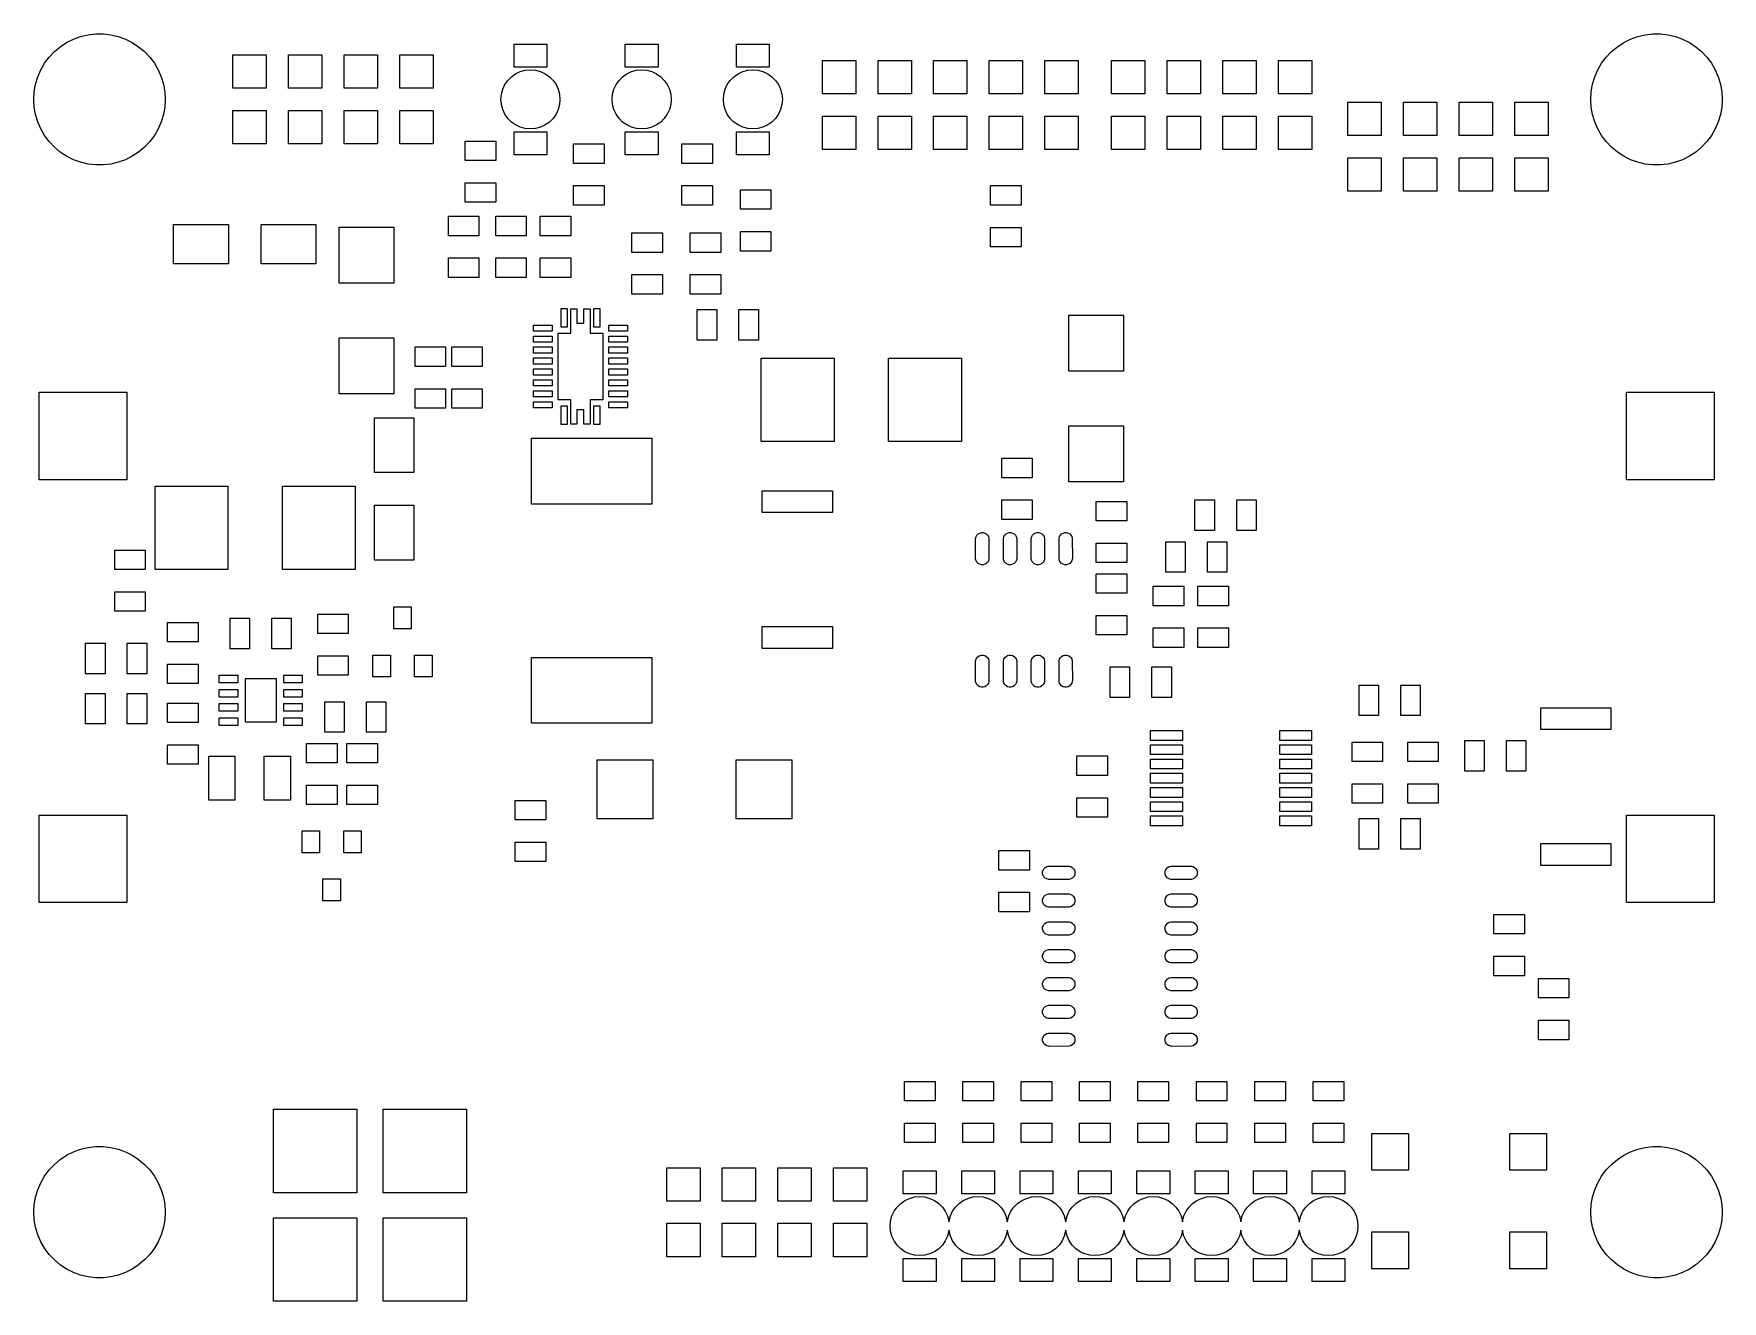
# Model space of a CAD drawing. Extents: x 0.08 to 3.12, y 0.04 to 2.32.
import ezdxf

# ---------------------------------------------------------------- set-up
doc = ezdxf.new("R2010")
doc.units = 0
doc.header["$MEASUREMENT"] = 0
doc.layers.add('BLACK', color=7, linetype='CONTINUOUS')

msp = doc.modelspace()

# ---------------------------------------------------------------- linework, layer by layer
at = {"layer": 'BLACK', "linetype": 'CONTINUOUS'}
for p, q in [((0.1409, 2.3023), (0.1532, 2.3085)), ((0.1532, 2.3085), (0.1661, 2.3131)), ((0.1661, 2.3131), (0.1795, 2.3163)), ((0.1795, 2.3163), (0.1931, 2.3179)), ((0.1931, 2.3179), (0.2069, 2.3179)), ((0.2069, 2.3179), (0.2205, 2.3163)), ((0.2205, 2.3163), (0.2339, 2.3131)), ((0.2339, 2.3131), (0.2468, 2.3085)), ((0.2468, 2.3085), (0.2591, 2.3023)), ((2.9409, 2.3023), (2.9532, 2.3085)), ((2.9532, 2.3085), (2.9661, 2.3131)), ((2.9661, 2.3131), (2.9795, 2.3163)), ((2.9795, 2.3163), (2.9931, 2.3179)), ((2.9931, 2.3179), (3.0069, 2.3179)), ((3.0069, 2.3179), (3.0205, 2.3163)), ((3.0205, 2.3163), (3.0339, 2.3131)), ((3.0339, 2.3131), (3.0468, 2.3085)), ((3.0468, 2.3085), (3.0591, 2.3023)), ((0.1095, 2.2759), (0.1189, 2.2859)), ((0.1189, 2.2859), (0.1295, 2.2947)), ((0.1295, 2.2947), (0.1409, 2.3023)), ((0.2591, 2.3023), (0.2705, 2.2947)), ((0.2705, 2.2947), (0.2811, 2.2859)), ((0.2811, 2.2859), (0.2905, 2.2759)), ((0.44, 2.22), (0.44, 2.28)), ((0.44, 2.28), (0.5, 2.28)), ((0.5, 2.28), (0.5, 2.22)), ((0.54, 2.22), (0.54, 2.28)), ((0.54, 2.28), (0.6, 2.28)), ((0.6, 2.28), (0.6, 2.22)), ((0.64, 2.22), (0.64, 2.28)), ((0.64, 2.28), (0.7, 2.28)), ((0.7, 2.28), (0.7, 2.22)), ((0.74, 2.22), (0.74, 2.28)), ((0.74, 2.28), (0.8, 2.28)), ((0.8, 2.28), (0.8, 2.22)), ((0.9455, 2.2581), (0.9455, 2.2994)), ((0.9455, 2.2994), (1.0045, 2.2994)), ((1.0045, 2.2994), (1.0045, 2.2581)), ((1.1455, 2.2581), (1.1455, 2.2994)), ((1.1455, 2.2994), (1.2045, 2.2994)), ((1.2045, 2.2994), (1.2045, 2.2581)), ((1.3455, 2.2581), (1.3455, 2.2994)), ((1.3455, 2.2994), (1.4045, 2.2994)), ((1.4045, 2.2994), (1.4045, 2.2581)), ((2.9095, 2.2759), (2.9189, 2.2859)), ((2.9189, 2.2859), (2.9295, 2.2947)), ((2.9295, 2.2947), (2.9409, 2.3023)), ((3.0591, 2.3023), (3.0705, 2.2947)), ((3.0705, 2.2947), (3.0811, 2.2859)), ((3.0811, 2.2859), (3.0905, 2.2759)), ((0.089, 2.2404), (0.0945, 2.253)), ((0.0945, 2.253), (0.1013, 2.2649)), ((0.1013, 2.2649), (0.1095, 2.2759)), ((0.2905, 2.2759), (0.2987, 2.2649)), ((0.2987, 2.2649), (0.3055, 2.253)), ((0.3055, 2.253), (0.311, 2.2404)), ((1.0045, 2.2581), (0.9455, 2.2581)), ((0.9484, 2.246), (0.9568, 2.2499)), ((0.9568, 2.2499), (0.9658, 2.2523)), ((0.9658, 2.2523), (0.975, 2.2531)), ((0.975, 2.2531), (0.9842, 2.2523)), ((0.9842, 2.2523), (0.9932, 2.2499)), ((0.9932, 2.2499), (1.0016, 2.246)), ((1.2045, 2.2581), (1.1455, 2.2581)), ((1.1484, 2.246), (1.1568, 2.2499)), ((1.1568, 2.2499), (1.1658, 2.2523)), ((1.1658, 2.2523), (1.175, 2.2531)), ((1.175, 2.2531), (1.1842, 2.2523)), ((1.1842, 2.2523), (1.1932, 2.2499)), ((1.1932, 2.2499), (1.2016, 2.246)), ((1.4045, 2.2581), (1.3455, 2.2581)), ((1.3484, 2.246), (1.3568, 2.2499)), ((1.3568, 2.2499), (1.3658, 2.2523)), ((1.3658, 2.2523), (1.375, 2.2531)), ((1.375, 2.2531), (1.3842, 2.2523)), ((1.3842, 2.2523), (1.3932, 2.2499)), ((1.3932, 2.2499), (1.4016, 2.246)), ((1.5, 2.21), (1.5, 2.27)), ((1.5, 2.27), (1.56, 2.27)), ((1.56, 2.27), (1.56, 2.21)), ((1.6, 2.21), (1.6, 2.27)), ((1.6, 2.27), (1.66, 2.27)), ((1.66, 2.27), (1.66, 2.21)), ((1.7, 2.21), (1.7, 2.27)), ((1.7, 2.27), (1.76, 2.27)), ((1.76, 2.27), (1.76, 2.21)), ((1.8, 2.21), (1.8, 2.27)), ((1.8, 2.27), (1.86, 2.27)), ((1.86, 2.27), (1.86, 2.21)), ((1.9, 2.21), (1.9, 2.27)), ((1.9, 2.27), (1.96, 2.27)), ((1.96, 2.27), (1.96, 2.21)), ((2.02, 2.21), (2.02, 2.27)), ((2.02, 2.27), (2.08, 2.27)), ((2.08, 2.27), (2.08, 2.21)), ((2.12, 2.21), (2.12, 2.27)), ((2.12, 2.27), (2.18, 2.27)), ((2.18, 2.27), (2.18, 2.21)), ((2.22, 2.21), (2.22, 2.27)), ((2.22, 2.27), (2.28, 2.27)), ((2.28, 2.27), (2.28, 2.21)), ((2.32, 2.21), (2.32, 2.27)), ((2.32, 2.27), (2.38, 2.27)), ((2.38, 2.27), (2.38, 2.21)), ((2.889, 2.2404), (2.8945, 2.253)), ((2.8945, 2.253), (2.9013, 2.2649)), ((2.9013, 2.2649), (2.9095, 2.2759)), ((3.0905, 2.2759), (3.0987, 2.2649)), ((3.0987, 2.2649), (3.1055, 2.253)), ((3.1055, 2.253), (3.111, 2.2404)), ((0.0827, 2.2137), (0.0851, 2.2272)), ((0.0851, 2.2272), (0.089, 2.2404)), ((0.311, 2.2404), (0.3149, 2.2272)), ((0.3149, 2.2272), (0.3173, 2.2137)), ((0.5, 2.22), (0.44, 2.22)), ((0.6, 2.22), (0.54, 2.22)), ((0.7, 2.22), (0.64, 2.22)), ((0.8, 2.22), (0.74, 2.22)), ((0.9227, 2.2092), (0.9251, 2.2182)), ((0.9251, 2.2182), (0.929, 2.2266)), ((0.929, 2.2266), (0.9343, 2.2342)), ((0.9343, 2.2342), (0.9408, 2.2407)), ((0.9408, 2.2407), (0.9484, 2.246)), ((1.0016, 2.246), (1.0092, 2.2407)), ((1.0092, 2.2407), (1.0157, 2.2342)), ((1.0157, 2.2342), (1.021, 2.2266)), ((1.021, 2.2266), (1.0249, 2.2182)), ((1.0249, 2.2182), (1.0273, 2.2092)), ((1.1227, 2.2092), (1.1251, 2.2182)), ((1.1251, 2.2182), (1.129, 2.2266)), ((1.129, 2.2266), (1.1343, 2.2342)), ((1.1343, 2.2342), (1.1408, 2.2407)), ((1.1408, 2.2407), (1.1484, 2.246)), ((1.2016, 2.246), (1.2092, 2.2407)), ((1.2092, 2.2407), (1.2157, 2.2342)), ((1.2157, 2.2342), (1.221, 2.2266)), ((1.221, 2.2266), (1.2249, 2.2182)), ((1.2249, 2.2182), (1.2273, 2.2092)), ((1.3227, 2.2092), (1.3251, 2.2182)), ((1.3251, 2.2182), (1.329, 2.2266)), ((1.329, 2.2266), (1.3343, 2.2342)), ((1.3343, 2.2342), (1.3408, 2.2407)), ((1.3408, 2.2407), (1.3484, 2.246)), ((1.4016, 2.246), (1.4092, 2.2407)), ((1.4092, 2.2407), (1.4157, 2.2342)), ((1.4157, 2.2342), (1.421, 2.2266)), ((1.421, 2.2266), (1.4249, 2.2182)), ((1.4249, 2.2182), (1.4273, 2.2092)), ((2.8827, 2.2137), (2.8851, 2.2272)), ((2.8851, 2.2272), (2.889, 2.2404)), ((3.111, 2.2404), (3.1149, 2.2272)), ((3.1149, 2.2272), (3.1173, 2.2137)), ((0.0819, 2.2), (0.0827, 2.2137)), ((0.0827, 2.1863), (0.0819, 2.2)), ((0.0851, 2.1728), (0.0827, 2.1863)), ((0.3173, 2.1863), (0.3149, 2.1728)), ((0.3173, 2.2137), (0.3181, 2.2)), ((0.3181, 2.2), (0.3173, 2.1863)), ((0.9219, 2.2), (0.9227, 2.2092)), ((0.9227, 2.1908), (0.9219, 2.2)), ((0.9251, 2.1818), (0.9227, 2.1908)), ((1.0273, 2.1908), (1.0249, 2.1818)), ((1.0273, 2.2092), (1.0281, 2.2)), ((1.0281, 2.2), (1.0273, 2.1908)), ((1.1219, 2.2), (1.1227, 2.2092)), ((1.1227, 2.1908), (1.1219, 2.2)), ((1.1251, 2.1818), (1.1227, 2.1908)), ((1.2273, 2.1908), (1.2249, 2.1818)), ((1.2273, 2.2092), (1.2281, 2.2)), ((1.2281, 2.2), (1.2273, 2.1908)), ((1.3219, 2.2), (1.3227, 2.2092)), ((1.3227, 2.1908), (1.3219, 2.2)), ((1.3251, 2.1818), (1.3227, 2.1908)), ((1.4273, 2.1908), (1.4249, 2.1818)), ((1.4273, 2.2092), (1.4281, 2.2)), ((1.4281, 2.2), (1.4273, 2.1908)), ((1.56, 2.21), (1.5, 2.21)), ((1.66, 2.21), (1.6, 2.21)), ((1.76, 2.21), (1.7, 2.21)), ((1.86, 2.21), (1.8, 2.21)), ((1.96, 2.21), (1.9, 2.21)), ((2.08, 2.21), (2.02, 2.21)), ((2.18, 2.21), (2.12, 2.21)), ((2.28, 2.21), (2.22, 2.21)), ((2.38, 2.21), (2.32, 2.21)), ((2.445, 2.135), (2.445, 2.195)), ((2.445, 2.195), (2.505, 2.195)), ((2.505, 2.195), (2.505, 2.135)), ((2.545, 2.135), (2.545, 2.195)), ((2.545, 2.195), (2.605, 2.195)), ((2.605, 2.195), (2.605, 2.135)), ((2.645, 2.135), (2.645, 2.195)), ((2.645, 2.195), (2.705, 2.195)), ((2.705, 2.195), (2.705, 2.135)), ((2.745, 2.135), (2.745, 2.195)), ((2.745, 2.195), (2.805, 2.195)), ((2.805, 2.195), (2.805, 2.135)), ((2.8819, 2.2), (2.8827, 2.2137)), ((2.8827, 2.1863), (2.8819, 2.2)), ((2.8851, 2.1728), (2.8827, 2.1863)), ((3.1173, 2.1863), (3.1149, 2.1728)), ((3.1173, 2.2137), (3.1181, 2.2)), ((3.1181, 2.2), (3.1173, 2.1863)), ((0.089, 2.1596), (0.0851, 2.1728)), ((0.0945, 2.147), (0.089, 2.1596)), ((0.311, 2.1596), (0.3055, 2.147)), ((0.3149, 2.1728), (0.311, 2.1596)), ((0.44, 2.12), (0.44, 2.18)), ((0.44, 2.18), (0.5, 2.18)), ((0.5, 2.18), (0.5, 2.12)), ((0.54, 2.12), (0.54, 2.18)), ((0.54, 2.18), (0.6, 2.18)), ((0.6, 2.18), (0.6, 2.12)), ((0.64, 2.12), (0.64, 2.18)), ((0.64, 2.18), (0.7, 2.18)), ((0.7, 2.18), (0.7, 2.12)), ((0.74, 2.12), (0.74, 2.18)), ((0.74, 2.18), (0.8, 2.18)), ((0.8, 2.18), (0.8, 2.12)), ((0.929, 2.1734), (0.9251, 2.1818)), ((0.9343, 2.1658), (0.929, 2.1734)), ((0.9408, 2.1593), (0.9343, 2.1658)), ((0.9484, 2.154), (0.9408, 2.1593)), ((1.0092, 2.1593), (1.0016, 2.154)), ((1.0157, 2.1658), (1.0092, 2.1593)), ((1.021, 2.1734), (1.0157, 2.1658)), ((1.0249, 2.1818), (1.021, 2.1734)), ((1.129, 2.1734), (1.1251, 2.1818)), ((1.1343, 2.1658), (1.129, 2.1734)), ((1.1408, 2.1593), (1.1343, 2.1658)), ((1.1484, 2.154), (1.1408, 2.1593)), ((1.2092, 2.1593), (1.2016, 2.154)), ((1.2157, 2.1658), (1.2092, 2.1593)), ((1.221, 2.1734), (1.2157, 2.1658)), ((1.2249, 2.1818), (1.221, 2.1734)), ((1.329, 2.1734), (1.3251, 2.1818)), ((1.3343, 2.1658), (1.329, 2.1734)), ((1.3408, 2.1593), (1.3343, 2.1658)), ((1.3484, 2.154), (1.3408, 2.1593)), ((1.4092, 2.1593), (1.4016, 2.154)), ((1.4157, 2.1658), (1.4092, 2.1593)), ((1.421, 2.1734), (1.4157, 2.1658)), ((1.4249, 2.1818), (1.421, 2.1734)), ((1.5, 2.11), (1.5, 2.17)), ((1.5, 2.17), (1.56, 2.17)), ((1.56, 2.17), (1.56, 2.11)), ((1.6, 2.11), (1.6, 2.17)), ((1.6, 2.17), (1.66, 2.17)), ((1.66, 2.17), (1.66, 2.11)), ((1.7, 2.11), (1.7, 2.17)), ((1.7, 2.17), (1.76, 2.17)), ((1.76, 2.17), (1.76, 2.11)), ((1.8, 2.11), (1.8, 2.17)), ((1.8, 2.17), (1.86, 2.17)), ((1.86, 2.17), (1.86, 2.11)), ((1.9, 2.11), (1.9, 2.17)), ((1.9, 2.17), (1.96, 2.17)), ((1.96, 2.17), (1.96, 2.11)), ((2.02, 2.11), (2.02, 2.17)), ((2.02, 2.17), (2.08, 2.17)), ((2.08, 2.17), (2.08, 2.11)), ((2.12, 2.11), (2.12, 2.17)), ((2.12, 2.17), (2.18, 2.17)), ((2.18, 2.17), (2.18, 2.11)), ((2.22, 2.11), (2.22, 2.17)), ((2.22, 2.17), (2.28, 2.17)), ((2.28, 2.17), (2.28, 2.11)), ((2.32, 2.11), (2.32, 2.17)), ((2.32, 2.17), (2.38, 2.17)), ((2.38, 2.17), (2.38, 2.11)), ((2.889, 2.1596), (2.8851, 2.1728)), ((2.8945, 2.147), (2.889, 2.1596)), ((3.111, 2.1596), (3.1055, 2.147)), ((3.1149, 2.1728), (3.111, 2.1596)), ((0.1013, 2.1351), (0.0945, 2.147)), ((0.1095, 2.1241), (0.1013, 2.1351)), ((0.2987, 2.1351), (0.2905, 2.1241)), ((0.3055, 2.147), (0.2987, 2.1351)), ((0.9455, 2.1006), (0.9455, 2.1419)), ((0.9455, 2.1419), (1.0045, 2.1419)), ((0.9568, 2.1501), (0.9484, 2.154)), ((0.9658, 2.1477), (0.9568, 2.1501)), ((0.975, 2.1469), (0.9658, 2.1477)), ((0.9842, 2.1477), (0.975, 2.1469)), ((0.9932, 2.1501), (0.9842, 2.1477)), ((1.0016, 2.154), (0.9932, 2.1501)), ((1.0045, 2.1419), (1.0045, 2.1006)), ((1.1455, 2.1006), (1.1455, 2.1419)), ((1.1455, 2.1419), (1.2045, 2.1419)), ((1.1568, 2.1501), (1.1484, 2.154)), ((1.1658, 2.1477), (1.1568, 2.1501)), ((1.175, 2.1469), (1.1658, 2.1477)), ((1.1842, 2.1477), (1.175, 2.1469)), ((1.1932, 2.1501), (1.1842, 2.1477)), ((1.2016, 2.154), (1.1932, 2.1501)), ((1.2045, 2.1419), (1.2045, 2.1006)), ((1.3455, 2.1006), (1.3455, 2.1419)), ((1.3455, 2.1419), (1.4045, 2.1419)), ((1.3568, 2.1501), (1.3484, 2.154)), ((1.3658, 2.1477), (1.3568, 2.1501)), ((1.375, 2.1469), (1.3658, 2.1477)), ((1.3842, 2.1477), (1.375, 2.1469)), ((1.3932, 2.1501), (1.3842, 2.1477)), ((1.4016, 2.154), (1.3932, 2.1501)), ((1.4045, 2.1419), (1.4045, 2.1006)), ((2.505, 2.135), (2.445, 2.135)), ((2.605, 2.135), (2.545, 2.135)), ((2.705, 2.135), (2.645, 2.135)), ((2.805, 2.135), (2.745, 2.135)), ((2.9013, 2.1351), (2.8945, 2.147)), ((2.9095, 2.1241), (2.9013, 2.1351)), ((3.0987, 2.1351), (3.0905, 2.1241)), ((3.1055, 2.147), (3.0987, 2.1351)), ((0.1189, 2.1141), (0.1095, 2.1241)), ((0.1295, 2.1053), (0.1189, 2.1141)), ((0.1409, 2.0977), (0.1295, 2.1053)), ((0.1532, 2.0915), (0.1409, 2.0977)), ((0.2591, 2.0977), (0.2468, 2.0915)), ((0.2705, 2.1053), (0.2591, 2.0977)), ((0.2811, 2.1141), (0.2705, 2.1053)), ((0.2905, 2.1241), (0.2811, 2.1141)), ((0.5, 2.12), (0.44, 2.12)), ((0.6, 2.12), (0.54, 2.12)), ((0.7, 2.12), (0.64, 2.12)), ((0.8, 2.12), (0.74, 2.12)), ((0.8575, 2.09), (0.8575, 2.125)), ((0.8575, 2.125), (0.9125, 2.125)), ((0.9125, 2.125), (0.9125, 2.09)), ((1.0045, 2.1006), (0.9455, 2.1006)), ((1.0525, 2.085), (1.0525, 2.12)), ((1.0525, 2.12), (1.1075, 2.12)), ((1.1075, 2.12), (1.1075, 2.085)), ((1.2045, 2.1006), (1.1455, 2.1006)), ((1.2475, 2.085), (1.2475, 2.12)), ((1.2475, 2.12), (1.3025, 2.12)), ((1.3025, 2.12), (1.3025, 2.085)), ((1.4045, 2.1006), (1.3455, 2.1006)), ((1.56, 2.11), (1.5, 2.11)), ((1.66, 2.11), (1.6, 2.11)), ((1.76, 2.11), (1.7, 2.11)), ((1.86, 2.11), (1.8, 2.11)), ((1.96, 2.11), (1.9, 2.11)), ((2.08, 2.11), (2.02, 2.11)), ((2.18, 2.11), (2.12, 2.11)), ((2.28, 2.11), (2.22, 2.11)), ((2.38, 2.11), (2.32, 2.11)), ((2.445, 2.035), (2.445, 2.095)), ((2.445, 2.095), (2.505, 2.095)), ((2.505, 2.095), (2.505, 2.035)), ((2.545, 2.035), (2.545, 2.095)), ((2.545, 2.095), (2.605, 2.095)), ((2.605, 2.095), (2.605, 2.035)), ((2.645, 2.035), (2.645, 2.095)), ((2.645, 2.095), (2.705, 2.095)), ((2.705, 2.095), (2.705, 2.035)), ((2.745, 2.035), (2.745, 2.095)), ((2.745, 2.095), (2.805, 2.095)), ((2.805, 2.095), (2.805, 2.035)), ((2.9189, 2.1141), (2.9095, 2.1241)), ((2.9295, 2.1053), (2.9189, 2.1141)), ((2.9409, 2.0977), (2.9295, 2.1053)), ((2.9532, 2.0915), (2.9409, 2.0977)), ((3.0591, 2.0977), (3.0468, 2.0915)), ((3.0705, 2.1053), (3.0591, 2.0977)), ((3.0811, 2.1141), (3.0705, 2.1053)), ((3.0905, 2.1241), (3.0811, 2.1141)), ((0.1661, 2.0869), (0.1532, 2.0915)), ((0.1795, 2.0837), (0.1661, 2.0869)), ((0.1931, 2.0821), (0.1795, 2.0837)), ((0.2069, 2.0821), (0.1931, 2.0821)), ((0.2205, 2.0837), (0.2069, 2.0821)), ((0.2339, 2.0869), (0.2205, 2.0837)), ((0.2468, 2.0915), (0.2339, 2.0869)), ((0.9125, 2.09), (0.8575, 2.09)), ((1.1075, 2.085), (1.0525, 2.085)), ((1.3025, 2.085), (1.2475, 2.085)), ((2.9661, 2.0869), (2.9532, 2.0915)), ((2.9795, 2.0837), (2.9661, 2.0869)), ((2.9931, 2.0821), (2.9795, 2.0837)), ((3.0069, 2.0821), (2.9931, 2.0821)), ((3.0205, 2.0837), (3.0069, 2.0821)), ((3.0339, 2.0869), (3.0205, 2.0837)), ((3.0468, 2.0915), (3.0339, 2.0869)), ((0.8575, 2.015), (0.8575, 2.05)), ((0.8575, 2.05), (0.9125, 2.05)), ((0.9125, 2.05), (0.9125, 2.015)), ((1.0525, 2.01), (1.0525, 2.045)), ((1.0525, 2.045), (1.1075, 2.045)), ((1.1075, 2.045), (1.1075, 2.01)), ((1.2475, 2.01), (1.2475, 2.045)), ((1.2475, 2.045), (1.3025, 2.045)), ((1.3025, 2.045), (1.3025, 2.01)), ((1.3525, 2.0025), (1.3525, 2.0375)), ((1.3525, 2.0375), (1.4075, 2.0375)), ((1.4075, 2.0375), (1.4075, 2.0025)), ((1.8025, 2.01), (1.8025, 2.045)), ((1.8025, 2.045), (1.8575, 2.045)), ((1.8575, 2.045), (1.8575, 2.01)), ((2.505, 2.035), (2.445, 2.035)), ((2.605, 2.035), (2.545, 2.035)), ((2.705, 2.035), (2.645, 2.035)), ((2.805, 2.035), (2.745, 2.035)), ((0.9125, 2.015), (0.8575, 2.015)), ((1.1075, 2.01), (1.0525, 2.01)), ((1.3025, 2.01), (1.2475, 2.01)), ((1.8575, 2.01), (1.8025, 2.01)), ((0.3334, 1.9045), (0.3334, 1.9754)), ((0.3334, 1.9754), (0.4318, 1.9754)), ((0.4318, 1.9754), (0.4318, 1.9045)), ((0.4908, 1.9045), (0.4908, 1.9754)), ((0.4908, 1.9754), (0.5892, 1.9754)), ((0.5892, 1.9754), (0.5892, 1.9045)), ((0.8275, 1.955), (0.8275, 1.99)), ((0.8275, 1.99), (0.8825, 1.99)), ((0.8825, 1.99), (0.8825, 1.955)), ((0.9125, 1.955), (0.9125, 1.99)), ((0.9125, 1.99), (0.9675, 1.99)), ((0.9675, 1.99), (0.9675, 1.955)), ((0.9925, 1.955), (0.9925, 1.99)), ((0.9925, 1.99), (1.0475, 1.99)), ((1.0475, 1.99), (1.0475, 1.955)), ((1.4075, 2.0025), (1.3525, 2.0025)), ((0.6308, 1.8698), (0.6308, 1.9702)), ((0.6308, 1.9702), (0.7292, 1.9702)), ((0.7292, 1.9702), (0.7292, 1.8698)), ((0.8825, 1.955), (0.8275, 1.955)), ((0.9675, 1.955), (0.9125, 1.955)), ((1.0475, 1.955), (0.9925, 1.955)), ((1.1575, 1.925), (1.1575, 1.96)), ((1.1575, 1.96), (1.2125, 1.96)), ((1.2125, 1.96), (1.2125, 1.925)), ((1.2625, 1.925), (1.2625, 1.96)), ((1.2625, 1.96), (1.3175, 1.96)), ((1.3175, 1.96), (1.3175, 1.925)), ((1.3525, 1.9275), (1.3525, 1.9625)), ((1.3525, 1.9625), (1.4075, 1.9625)), ((1.4075, 1.9625), (1.4075, 1.9275)), ((1.8025, 1.935), (1.8025, 1.97)), ((1.8025, 1.97), (1.8575, 1.97)), ((1.8575, 1.97), (1.8575, 1.935)), ((0.8275, 1.88), (0.8275, 1.915)), ((0.8275, 1.915), (0.8825, 1.915)), ((0.8825, 1.915), (0.8825, 1.88)), ((0.9125, 1.88), (0.9125, 1.915)), ((0.9125, 1.915), (0.9675, 1.915)), ((0.9675, 1.915), (0.9675, 1.88)), ((0.9925, 1.88), (0.9925, 1.915)), ((0.9925, 1.915), (1.0475, 1.915)), ((1.0475, 1.915), (1.0475, 1.88)), ((1.2125, 1.925), (1.1575, 1.925)), ((1.3175, 1.925), (1.2625, 1.925)), ((1.4075, 1.9275), (1.3525, 1.9275)), ((1.8575, 1.935), (1.8025, 1.935)), ((0.4318, 1.9045), (0.3334, 1.9045)), ((0.5892, 1.9045), (0.4908, 1.9045)), ((1.1575, 1.85), (1.1575, 1.885)), ((1.1575, 1.885), (1.2125, 1.885)), ((1.2125, 1.885), (1.2125, 1.85)), ((1.2625, 1.85), (1.2625, 1.885)), ((1.2625, 1.885), (1.3175, 1.885)), ((1.3175, 1.885), (1.3175, 1.85)), ((0.7292, 1.8698), (0.6308, 1.8698)), ((0.8825, 1.88), (0.8275, 1.88)), ((0.9675, 1.88), (0.9125, 1.88)), ((1.0475, 1.88), (0.9925, 1.88)), ((1.03, 1.7909), (1.03, 1.8243)), ((1.03, 1.8243), (1.041, 1.8243)), ((1.041, 1.8243), (1.041, 1.7909)), ((1.0477, 1.78), (1.0477, 1.8238)), ((1.0477, 1.8238), (1.0587, 1.8238)), ((1.0587, 1.8238), (1.0587, 1.7978)), ((1.0713, 1.7978), (1.0713, 1.8238)), ((1.0713, 1.8238), (1.0823, 1.8238)), ((1.0823, 1.8238), (1.0823, 1.78)), ((1.089, 1.7909), (1.089, 1.8243)), ((1.089, 1.8243), (1.1, 1.8243)), ((1.1, 1.8243), (1.1, 1.7909)), ((1.2125, 1.85), (1.1575, 1.85)), ((1.3175, 1.85), (1.2625, 1.85)), ((1.275, 1.7675), (1.275, 1.8225)), ((1.275, 1.8225), (1.31, 1.8225)), ((1.31, 1.8225), (1.31, 1.7675)), ((1.35, 1.7675), (1.35, 1.8225)), ((1.35, 1.8225), (1.385, 1.8225)), ((1.385, 1.8225), (1.385, 1.7675)), ((0.9804, 1.7834), (0.9804, 1.7944)), ((0.9804, 1.7944), (1.0138, 1.7944)), ((1.0138, 1.7944), (1.0138, 1.7834)), ((1.0587, 1.7978), (1.0713, 1.7978)), ((1.1162, 1.7834), (1.1162, 1.7944)), ((1.1162, 1.7944), (1.1496, 1.7944)), ((1.1496, 1.7944), (1.1496, 1.7834)), ((1.9433, 1.7117), (1.9433, 1.8121)), ((1.9433, 1.8121), (2.0417, 1.8121)), ((2.0417, 1.8121), (2.0417, 1.7117)), ((0.6308, 1.671), (0.6308, 1.7714)), ((0.6308, 1.7714), (0.7292, 1.7714)), ((0.7292, 1.7714), (0.7292, 1.671)), ((1.0138, 1.7834), (0.9804, 1.7834)), ((0.9804, 1.7637), (0.9804, 1.7747)), ((0.9804, 1.7747), (1.0138, 1.7747)), ((1.0138, 1.7637), (0.9804, 1.7637)), ((1.0138, 1.7747), (1.0138, 1.7637)), ((1.0246, 1.66), (1.0246, 1.78)), ((1.0246, 1.78), (1.0477, 1.78)), ((1.041, 1.7909), (1.03, 1.7909)), ((1.0823, 1.78), (1.1054, 1.78)), ((1.1, 1.7909), (1.089, 1.7909)), ((1.1054, 1.78), (1.1054, 1.66)), ((1.1496, 1.7834), (1.1162, 1.7834)), ((1.1162, 1.7637), (1.1162, 1.7747)), ((1.1162, 1.7747), (1.1496, 1.7747)), ((1.1496, 1.7637), (1.1162, 1.7637)), ((1.1496, 1.7747), (1.1496, 1.7637)), ((1.31, 1.7675), (1.275, 1.7675)), ((1.385, 1.7675), (1.35, 1.7675)), ((0.7675, 1.72), (0.7675, 1.755)), ((0.7675, 1.755), (0.8225, 1.755)), ((0.8225, 1.755), (0.8225, 1.72)), ((0.8335, 1.72), (0.8335, 1.755)), ((0.8335, 1.755), (0.8885, 1.755)), ((0.8885, 1.755), (0.8885, 1.72)), ((0.9804, 1.744), (0.9804, 1.755)), ((0.9804, 1.755), (1.0138, 1.755)), ((1.0138, 1.744), (0.9804, 1.744)), ((0.9804, 1.7243), (0.9804, 1.7354)), ((0.9804, 1.7354), (1.0138, 1.7354)), ((1.0138, 1.755), (1.0138, 1.744)), ((1.0138, 1.7354), (1.0138, 1.7243)), ((1.1162, 1.744), (1.1162, 1.755)), ((1.1162, 1.755), (1.1496, 1.755)), ((1.1496, 1.744), (1.1162, 1.744)), ((1.1162, 1.7243), (1.1162, 1.7354)), ((1.1162, 1.7354), (1.1496, 1.7354)), ((1.1496, 1.755), (1.1496, 1.744)), ((1.1496, 1.7354), (1.1496, 1.7243)), ((1.3899, 1.585), (1.3899, 1.735)), ((1.3899, 1.735), (1.521, 1.735)), ((1.521, 1.735), (1.521, 1.585)), ((1.619, 1.585), (1.619, 1.735)), ((1.619, 1.735), (1.7501, 1.735)), ((1.7501, 1.735), (1.7501, 1.585)), ((0.8225, 1.72), (0.7675, 1.72)), ((0.8885, 1.72), (0.8335, 1.72)), ((1.0138, 1.7243), (0.9804, 1.7243)), ((0.9804, 1.7046), (0.9804, 1.7157)), ((0.9804, 1.7157), (1.0138, 1.7157)), ((1.0138, 1.7046), (0.9804, 1.7046)), ((1.0138, 1.7157), (1.0138, 1.7046)), ((1.1496, 1.7243), (1.1162, 1.7243)), ((1.1162, 1.7046), (1.1162, 1.7157)), ((1.1162, 1.7157), (1.1496, 1.7157)), ((1.1496, 1.7046), (1.1162, 1.7046)), ((1.1496, 1.7157), (1.1496, 1.7046)), ((2.0417, 1.7117), (1.9433, 1.7117)), ((0.0916, 1.5162), (0.0916, 1.6737)), ((0.0916, 1.6737), (0.2491, 1.6737)), ((0.2491, 1.6737), (0.2491, 1.5162)), ((0.7292, 1.671), (0.6308, 1.671)), ((0.7675, 1.645), (0.7675, 1.68)), ((0.7675, 1.68), (0.8225, 1.68)), ((0.8225, 1.68), (0.8225, 1.645)), ((0.8335, 1.645), (0.8335, 1.68)), ((0.8335, 1.68), (0.8885, 1.68)), ((0.8885, 1.68), (0.8885, 1.645)), ((0.9804, 1.685), (0.9804, 1.696)), ((0.9804, 1.696), (1.0138, 1.696)), ((1.0138, 1.685), (0.9804, 1.685)), ((0.9804, 1.6653), (0.9804, 1.6763)), ((0.9804, 1.6763), (1.0138, 1.6763)), ((1.0138, 1.696), (1.0138, 1.685)), ((1.0138, 1.6763), (1.0138, 1.6653)), ((1.1162, 1.685), (1.1162, 1.696)), ((1.1162, 1.696), (1.1496, 1.696)), ((1.1496, 1.685), (1.1162, 1.685)), ((1.1162, 1.6653), (1.1162, 1.6763)), ((1.1162, 1.6763), (1.1496, 1.6763)), ((1.1496, 1.696), (1.1496, 1.685)), ((1.1496, 1.6763), (1.1496, 1.6653)), ((2.9459, 1.5162), (2.9459, 1.6737)), ((2.9459, 1.6737), (3.1034, 1.6737)), ((3.1034, 1.6737), (3.1034, 1.5162)), ((0.8225, 1.645), (0.7675, 1.645)), ((0.8885, 1.645), (0.8335, 1.645)), ((1.0138, 1.6653), (0.9804, 1.6653)), ((0.9804, 1.6456), (0.9804, 1.6566)), ((0.9804, 1.6566), (1.0138, 1.6566)), ((1.0138, 1.6456), (0.9804, 1.6456)), ((1.0138, 1.6566), (1.0138, 1.6456)), ((1.0477, 1.66), (1.0246, 1.66)), ((1.03, 1.6157), (1.03, 1.6491)), ((1.03, 1.6491), (1.041, 1.6491)), ((1.041, 1.6491), (1.041, 1.6157)), ((1.0477, 1.6162), (1.0477, 1.66)), ((1.0713, 1.6422), (1.0587, 1.6422)), ((1.0587, 1.6422), (1.0587, 1.6162)), ((1.0713, 1.6162), (1.0713, 1.6422)), ((1.1054, 1.66), (1.0823, 1.66)), ((1.0823, 1.66), (1.0823, 1.6162)), ((1.089, 1.6157), (1.089, 1.6491)), ((1.089, 1.6491), (1.1, 1.6491)), ((1.1, 1.6491), (1.1, 1.6157)), ((1.1496, 1.6653), (1.1162, 1.6653)), ((1.1162, 1.6456), (1.1162, 1.6566)), ((1.1162, 1.6566), (1.1496, 1.6566)), ((1.1496, 1.6456), (1.1162, 1.6456)), ((1.1496, 1.6566), (1.1496, 1.6456)), ((0.6946, 1.5295), (0.6946, 1.6279)), ((0.6946, 1.6279), (0.7654, 1.6279)), ((0.7654, 1.6279), (0.7654, 1.5295)), ((1.041, 1.6157), (1.03, 1.6157)), ((1.0587, 1.6162), (1.0477, 1.6162)), ((1.0823, 1.6162), (1.0713, 1.6162)), ((1.1, 1.6157), (1.089, 1.6157)), ((1.9433, 1.5129), (1.9433, 1.6133)), ((1.9433, 1.6133), (2.0417, 1.6133)), ((2.0417, 1.6133), (2.0417, 1.5129)), ((0.9767, 1.4728), (0.9767, 1.5909)), ((0.9767, 1.5909), (1.1933, 1.5909)), ((1.1933, 1.5909), (1.1933, 1.4728)), ((1.521, 1.585), (1.3899, 1.585)), ((1.7501, 1.585), (1.619, 1.585)), ((1.8225, 1.52), (1.8225, 1.555)), ((1.8225, 1.555), (1.8775, 1.555)), ((1.8775, 1.555), (1.8775, 1.52)), ((0.7654, 1.5295), (0.6946, 1.5295)), ((1.8775, 1.52), (1.8225, 1.52)), ((0.2491, 1.5162), (0.0916, 1.5162)), ((0.2999, 1.355), (0.2999, 1.505)), ((0.2999, 1.505), (0.431, 1.505)), ((0.431, 1.505), (0.431, 1.355)), ((0.529, 1.355), (0.529, 1.505)), ((0.529, 1.505), (0.6601, 1.505)), ((0.6601, 1.505), (0.6601, 1.355)), ((1.392, 1.4574), (1.392, 1.4967)), ((1.392, 1.4967), (1.518, 1.4967)), ((1.518, 1.4967), (1.518, 1.4574)), ((2.0417, 1.5129), (1.9433, 1.5129)), ((3.1034, 1.5162), (2.9459, 1.5162)), ((0.6946, 1.3721), (0.6946, 1.4705)), ((0.6946, 1.4705), (0.7654, 1.4705)), ((0.7654, 1.4705), (0.7654, 1.3721)), ((1.1933, 1.4728), (0.9767, 1.4728)), ((1.8225, 1.445), (1.8225, 1.48)), ((1.8225, 1.48), (1.8775, 1.48)), ((1.8775, 1.48), (1.8775, 1.445)), ((1.9925, 1.4425), (1.9925, 1.4775)), ((1.9925, 1.4775), (2.0475, 1.4775)), ((2.0475, 1.4775), (2.0475, 1.4425)), ((2.17, 1.425), (2.17, 1.48)), ((2.17, 1.48), (2.205, 1.48)), ((2.205, 1.48), (2.205, 1.425)), ((2.245, 1.425), (2.245, 1.48)), ((2.245, 1.48), (2.28, 1.48)), ((2.28, 1.48), (2.28, 1.425)), ((1.518, 1.4574), (1.392, 1.4574)), ((1.8775, 1.445), (1.8225, 1.445)), ((2.0475, 1.4425), (1.9925, 1.4425)), ((1.7755, 1.4095), (1.7756, 1.4111)), ((1.7756, 1.3739), (1.7755, 1.4095)), ((1.7756, 1.4111), (1.7764, 1.4141)), ((1.7764, 1.4141), (1.778, 1.4168)), ((1.778, 1.4168), (1.7802, 1.419)), ((1.7802, 1.419), (1.7829, 1.4206)), ((1.7829, 1.4206), (1.7859, 1.4214)), ((1.7859, 1.4214), (1.7891, 1.4214)), ((1.7891, 1.4214), (1.7921, 1.4206)), ((1.7921, 1.4206), (1.7948, 1.419)), ((1.7948, 1.419), (1.797, 1.4168)), ((1.797, 1.4168), (1.7986, 1.4141)), ((1.7986, 1.4141), (1.7994, 1.4111)), ((1.7994, 1.4111), (1.7995, 1.3755)), ((1.8255, 1.4095), (1.8256, 1.4111)), ((1.8256, 1.3739), (1.8255, 1.4095)), ((1.8256, 1.4111), (1.8264, 1.4141)), ((1.8264, 1.4141), (1.828, 1.4168)), ((1.828, 1.4168), (1.8302, 1.419)), ((1.8302, 1.419), (1.8329, 1.4206)), ((1.8329, 1.4206), (1.8359, 1.4214)), ((1.8359, 1.4214), (1.8391, 1.4214)), ((1.8391, 1.4214), (1.8421, 1.4206)), ((1.8421, 1.4206), (1.8448, 1.419)), ((1.8448, 1.419), (1.847, 1.4168)), ((1.847, 1.4168), (1.8486, 1.4141)), ((1.8486, 1.4141), (1.8494, 1.4111)), ((1.8494, 1.4111), (1.8495, 1.3755)), ((1.8755, 1.4095), (1.8756, 1.4111)), ((1.8756, 1.3739), (1.8755, 1.4095)), ((1.8756, 1.4111), (1.8764, 1.4141)), ((1.8764, 1.4141), (1.878, 1.4168)), ((1.878, 1.4168), (1.8802, 1.419)), ((1.8802, 1.419), (1.8829, 1.4206)), ((1.8829, 1.4206), (1.8859, 1.4214)), ((1.8859, 1.4214), (1.8891, 1.4214)), ((1.8891, 1.4214), (1.8921, 1.4206)), ((1.8921, 1.4206), (1.8948, 1.419)), ((1.8948, 1.419), (1.897, 1.4168)), ((1.897, 1.4168), (1.8986, 1.4141)), ((1.8986, 1.4141), (1.8994, 1.4111)), ((1.8994, 1.4111), (1.8995, 1.3755)), ((1.9255, 1.4095), (1.9256, 1.4111)), ((1.9256, 1.3739), (1.9255, 1.4095)), ((1.9256, 1.4111), (1.9264, 1.4141)), ((1.9264, 1.4141), (1.928, 1.4168)), ((1.928, 1.4168), (1.9302, 1.419)), ((1.9302, 1.419), (1.9329, 1.4206)), ((1.9329, 1.4206), (1.9359, 1.4214)), ((1.9359, 1.4214), (1.9391, 1.4214)), ((1.9391, 1.4214), (1.9421, 1.4206)), ((1.9421, 1.4206), (1.9448, 1.419)), ((1.9448, 1.419), (1.947, 1.4168)), ((1.947, 1.4168), (1.9486, 1.4141)), ((1.9486, 1.4141), (1.9494, 1.4111)), ((1.9494, 1.4111), (1.9495, 1.3755)), ((1.9925, 1.3675), (1.9925, 1.4025)), ((1.9925, 1.4025), (2.0475, 1.4025)), ((2.0475, 1.4025), (2.0475, 1.3675)), ((2.1175, 1.35), (2.1175, 1.405)), ((2.1175, 1.405), (2.1525, 1.405)), ((2.1525, 1.405), (2.1525, 1.35)), ((2.205, 1.425), (2.17, 1.425)), ((2.1925, 1.35), (2.1925, 1.405)), ((2.1925, 1.405), (2.2275, 1.405)), ((2.2275, 1.405), (2.2275, 1.35)), ((2.28, 1.425), (2.245, 1.425)), ((0.2275, 1.355), (0.2275, 1.39)), ((0.2275, 1.39), (0.2825, 1.39)), ((0.2825, 1.39), (0.2825, 1.355)), ((0.7654, 1.3721), (0.6946, 1.3721)), ((1.7764, 1.3709), (1.7756, 1.3739)), ((1.778, 1.3682), (1.7764, 1.3709)), ((1.7802, 1.366), (1.778, 1.3682)), ((1.797, 1.3682), (1.7948, 1.366)), ((1.7986, 1.3709), (1.797, 1.3682)), ((1.7994, 1.3739), (1.7986, 1.3709)), ((1.7995, 1.3755), (1.7994, 1.3739)), ((1.8264, 1.3709), (1.8256, 1.3739)), ((1.828, 1.3682), (1.8264, 1.3709)), ((1.8302, 1.366), (1.828, 1.3682)), ((1.847, 1.3682), (1.8448, 1.366)), ((1.8486, 1.3709), (1.847, 1.3682)), ((1.8494, 1.3739), (1.8486, 1.3709)), ((1.8495, 1.3755), (1.8494, 1.3739)), ((1.8764, 1.3709), (1.8756, 1.3739)), ((1.878, 1.3682), (1.8764, 1.3709)), ((1.8802, 1.366), (1.878, 1.3682)), ((1.897, 1.3682), (1.8948, 1.366)), ((1.8986, 1.3709), (1.897, 1.3682)), ((1.8994, 1.3739), (1.8986, 1.3709)), ((1.8995, 1.3755), (1.8994, 1.3739)), ((1.9264, 1.3709), (1.9256, 1.3739)), ((1.928, 1.3682), (1.9264, 1.3709)), ((1.9302, 1.366), (1.928, 1.3682)), ((1.947, 1.3682), (1.9448, 1.366)), ((1.9486, 1.3709), (1.947, 1.3682)), ((1.9494, 1.3739), (1.9486, 1.3709)), ((1.9495, 1.3755), (1.9494, 1.3739)), ((2.0475, 1.3675), (1.9925, 1.3675)), ((0.2825, 1.355), (0.2275, 1.355)), ((0.431, 1.355), (0.2999, 1.355)), ((0.6601, 1.355), (0.529, 1.355)), ((1.7829, 1.3644), (1.7802, 1.366)), ((1.7859, 1.3636), (1.7829, 1.3644)), ((1.7891, 1.3636), (1.7859, 1.3636)), ((1.7921, 1.3644), (1.7891, 1.3636)), ((1.7948, 1.366), (1.7921, 1.3644)), ((1.8329, 1.3644), (1.8302, 1.366)), ((1.8359, 1.3636), (1.8329, 1.3644)), ((1.8391, 1.3636), (1.8359, 1.3636)), ((1.8421, 1.3644), (1.8391, 1.3636)), ((1.8448, 1.366), (1.8421, 1.3644)), ((1.8829, 1.3644), (1.8802, 1.366)), ((1.8859, 1.3636), (1.8829, 1.3644)), ((1.8891, 1.3636), (1.8859, 1.3636)), ((1.8921, 1.3644), (1.8891, 1.3636)), ((1.8948, 1.366), (1.8921, 1.3644)), ((1.9329, 1.3644), (1.9302, 1.366)), ((1.9359, 1.3636), (1.9329, 1.3644)), ((1.9391, 1.3636), (1.9359, 1.3636)), ((1.9421, 1.3644), (1.9391, 1.3636)), ((1.9448, 1.366), (1.9421, 1.3644)), ((1.9925, 1.3125), (1.9925, 1.3475)), ((1.9925, 1.3475), (2.0475, 1.3475)), ((2.0475, 1.3475), (2.0475, 1.3125)), ((2.1525, 1.35), (2.1175, 1.35)), ((2.2275, 1.35), (2.1925, 1.35)), ((0.2275, 1.28), (0.2275, 1.315)), ((0.2275, 1.315), (0.2825, 1.315)), ((0.2825, 1.315), (0.2825, 1.28)), ((2.0475, 1.3125), (1.9925, 1.3125)), ((2.095, 1.29), (2.095, 1.325)), ((2.095, 1.325), (2.15, 1.325)), ((2.15, 1.325), (2.15, 1.29)), ((2.175, 1.29), (2.175, 1.325)), ((2.175, 1.325), (2.23, 1.325)), ((2.23, 1.325), (2.23, 1.29)), ((0.2825, 1.28), (0.2275, 1.28)), ((0.7292, 1.2486), (0.7292, 1.288)), ((0.7292, 1.288), (0.7608, 1.288)), ((0.7608, 1.288), (0.7608, 1.2486)), ((2.15, 1.29), (2.095, 1.29)), ((2.23, 1.29), (2.175, 1.29)), ((0.3225, 1.225), (0.3225, 1.26)), ((0.3225, 1.26), (0.3775, 1.26)), ((0.3775, 1.26), (0.3775, 1.225)), ((0.435, 1.2125), (0.435, 1.2675)), ((0.435, 1.2675), (0.47, 1.2675)), ((0.47, 1.2675), (0.47, 1.2125)), ((0.51, 1.2125), (0.51, 1.2675)), ((0.51, 1.2675), (0.545, 1.2675)), ((0.545, 1.2675), (0.545, 1.2125)), ((0.5925, 1.24), (0.5925, 1.275)), ((0.5925, 1.275), (0.6475, 1.275)), ((0.6475, 1.275), (0.6475, 1.24)), ((0.7608, 1.2486), (0.7292, 1.2486)), ((1.392, 1.2133), (1.392, 1.2526)), ((1.392, 1.2526), (1.518, 1.2526)), ((1.518, 1.2526), (1.518, 1.2133)), ((1.9925, 1.2375), (1.9925, 1.2725)), ((1.9925, 1.2725), (2.0475, 1.2725)), ((2.0475, 1.2725), (2.0475, 1.2375)), ((2.095, 1.215), (2.095, 1.25)), ((2.095, 1.25), (2.15, 1.25)), ((2.15, 1.25), (2.15, 1.215)), ((2.175, 1.215), (2.175, 1.25)), ((2.175, 1.25), (2.23, 1.25)), ((2.23, 1.25), (2.23, 1.215)), ((0.175, 1.1675), (0.175, 1.2225)), ((0.175, 1.2225), (0.21, 1.2225)), ((0.21, 1.2225), (0.21, 1.1675)), ((0.25, 1.1675), (0.25, 1.2225)), ((0.25, 1.2225), (0.285, 1.2225)), ((0.285, 1.2225), (0.285, 1.1675)), ((0.3775, 1.225), (0.3225, 1.225)), ((0.6475, 1.24), (0.5925, 1.24)), ((2.0475, 1.2375), (1.9925, 1.2375)), ((2.15, 1.215), (2.095, 1.215)), ((2.23, 1.215), (2.175, 1.215)), ((0.3225, 1.15), (0.3225, 1.185)), ((0.3225, 1.185), (0.3775, 1.185)), ((0.3775, 1.185), (0.3775, 1.15)), ((0.47, 1.2125), (0.435, 1.2125)), ((0.545, 1.2125), (0.51, 1.2125)), ((0.5925, 1.165), (0.5925, 1.2)), ((0.5925, 1.2), (0.6475, 1.2)), ((0.6475, 1.2), (0.6475, 1.165)), ((0.6917, 1.162), (0.6917, 1.2014)), ((0.6917, 1.2014), (0.7232, 1.2014)), ((0.7232, 1.2014), (0.7232, 1.162)), ((0.7667, 1.162), (0.7667, 1.2014)), ((0.7667, 1.2014), (0.7983, 1.2014)), ((0.7983, 1.2014), (0.7983, 1.162)), ((0.9767, 1.0791), (0.9767, 1.1972)), ((0.9767, 1.1972), (1.1933, 1.1972)), ((1.1933, 1.1972), (1.1933, 1.0791)), ((1.518, 1.2133), (1.392, 1.2133)), ((1.7755, 1.1895), (1.7756, 1.1911)), ((1.7756, 1.1539), (1.7755, 1.1895)), ((1.7756, 1.1911), (1.7764, 1.1941)), ((1.7764, 1.1941), (1.778, 1.1968)), ((1.778, 1.1968), (1.7802, 1.199)), ((1.7802, 1.199), (1.7829, 1.2006)), ((1.7829, 1.2006), (1.7859, 1.2014)), ((1.7859, 1.2014), (1.7891, 1.2014)), ((1.7891, 1.2014), (1.7921, 1.2006)), ((1.7921, 1.2006), (1.7948, 1.199)), ((1.7948, 1.199), (1.797, 1.1968)), ((1.797, 1.1968), (1.7986, 1.1941)), ((1.7986, 1.1941), (1.7994, 1.1911)), ((1.7994, 1.1911), (1.7995, 1.1555)), ((1.8255, 1.1895), (1.8256, 1.1911)), ((1.8256, 1.1539), (1.8255, 1.1895)), ((1.8256, 1.1911), (1.8264, 1.1941)), ((1.8264, 1.1941), (1.828, 1.1968)), ((1.828, 1.1968), (1.8302, 1.199)), ((1.8302, 1.199), (1.8329, 1.2006)), ((1.8329, 1.2006), (1.8359, 1.2014)), ((1.8359, 1.2014), (1.8391, 1.2014)), ((1.8391, 1.2014), (1.8421, 1.2006)), ((1.8421, 1.2006), (1.8448, 1.199)), ((1.8448, 1.199), (1.847, 1.1968)), ((1.847, 1.1968), (1.8486, 1.1941)), ((1.8486, 1.1941), (1.8494, 1.1911)), ((1.8494, 1.1911), (1.8495, 1.1555)), ((1.8755, 1.1895), (1.8756, 1.1911)), ((1.8756, 1.1539), (1.8755, 1.1895)), ((1.8756, 1.1911), (1.8764, 1.1941)), ((1.8764, 1.1941), (1.878, 1.1968)), ((1.878, 1.1968), (1.8802, 1.199)), ((1.8802, 1.199), (1.8829, 1.2006)), ((1.8829, 1.2006), (1.8859, 1.2014)), ((1.8859, 1.2014), (1.8891, 1.2014)), ((1.8891, 1.2014), (1.8921, 1.2006)), ((1.8921, 1.2006), (1.8948, 1.199)), ((1.8948, 1.199), (1.897, 1.1968)), ((1.897, 1.1968), (1.8986, 1.1941)), ((1.8986, 1.1941), (1.8994, 1.1911)), ((1.8994, 1.1911), (1.8995, 1.1555)), ((1.9255, 1.1895), (1.9256, 1.1911)), ((1.9256, 1.1539), (1.9255, 1.1895)), ((1.9256, 1.1911), (1.9264, 1.1941)), ((1.9264, 1.1941), (1.928, 1.1968)), ((1.928, 1.1968), (1.9302, 1.199)), ((1.9302, 1.199), (1.9329, 1.2006)), ((1.9329, 1.2006), (1.9359, 1.2014)), ((1.9359, 1.2014), (1.9391, 1.2014)), ((1.9391, 1.2014), (1.9421, 1.2006)), ((1.9421, 1.2006), (1.9448, 1.199)), ((1.9448, 1.199), (1.947, 1.1968)), ((1.947, 1.1968), (1.9486, 1.1941)), ((1.9486, 1.1941), (1.9494, 1.1911)), ((1.9494, 1.1911), (1.9495, 1.1555)), ((0.21, 1.1675), (0.175, 1.1675)), ((0.285, 1.1675), (0.25, 1.1675)), ((0.4152, 1.1515), (0.4152, 1.1653)), ((0.4152, 1.1653), (0.4487, 1.1653)), ((0.4487, 1.1653), (0.4487, 1.1515)), ((0.4624, 1.0806), (0.4624, 1.1594)), ((0.4624, 1.1594), (0.5176, 1.1594)), ((0.5176, 1.1594), (0.5176, 1.0806)), ((0.5313, 1.1515), (0.5313, 1.1653)), ((0.5313, 1.1653), (0.5648, 1.1653)), ((0.5648, 1.1653), (0.5648, 1.1515)), ((0.6475, 1.165), (0.5925, 1.165)), ((0.7232, 1.162), (0.6917, 1.162)), ((0.7983, 1.162), (0.7667, 1.162)), ((1.7764, 1.1509), (1.7756, 1.1539)), ((1.7994, 1.1539), (1.7986, 1.1509)), ((1.7995, 1.1555), (1.7994, 1.1539)), ((1.8264, 1.1509), (1.8256, 1.1539)), ((1.8494, 1.1539), (1.8486, 1.1509)), ((1.8495, 1.1555), (1.8494, 1.1539)), ((1.8764, 1.1509), (1.8756, 1.1539)), ((1.8994, 1.1539), (1.8986, 1.1509)), ((1.8995, 1.1555), (1.8994, 1.1539)), ((1.9264, 1.1509), (1.9256, 1.1539)), ((1.9494, 1.1539), (1.9486, 1.1509)), ((1.9495, 1.1555), (1.9494, 1.1539)), ((2.0175, 1.125), (2.0175, 1.18)), ((2.0175, 1.18), (2.0525, 1.18)), ((2.0525, 1.18), (2.0525, 1.125)), ((2.0925, 1.125), (2.0925, 1.18)), ((2.0925, 1.18), (2.1275, 1.18)), ((2.1275, 1.18), (2.1275, 1.125)), ((0.175, 1.0775), (0.175, 1.1325)), ((0.175, 1.1325), (0.21, 1.1325)), ((0.21, 1.1325), (0.21, 1.0775)), ((0.25, 1.0775), (0.25, 1.1325)), ((0.25, 1.1325), (0.285, 1.1325)), ((0.285, 1.1325), (0.285, 1.0775)), ((0.3775, 1.15), (0.3225, 1.15)), ((0.4487, 1.1515), (0.4152, 1.1515)), ((0.4152, 1.1259), (0.4152, 1.1397)), ((0.4152, 1.1397), (0.4487, 1.1397)), ((0.4487, 1.1259), (0.4152, 1.1259)), ((0.4487, 1.1397), (0.4487, 1.1259)), ((0.5648, 1.1515), (0.5313, 1.1515)), ((0.5313, 1.1259), (0.5313, 1.1397)), ((0.5313, 1.1397), (0.5648, 1.1397)), ((0.5648, 1.1259), (0.5313, 1.1259)), ((0.5648, 1.1397), (0.5648, 1.1259)), ((1.778, 1.1482), (1.7764, 1.1509)), ((1.7802, 1.146), (1.778, 1.1482)), ((1.7829, 1.1444), (1.7802, 1.146)), ((1.7859, 1.1436), (1.7829, 1.1444)), ((1.7891, 1.1436), (1.7859, 1.1436)), ((1.7921, 1.1444), (1.7891, 1.1436)), ((1.7948, 1.146), (1.7921, 1.1444)), ((1.797, 1.1482), (1.7948, 1.146)), ((1.7986, 1.1509), (1.797, 1.1482)), ((1.828, 1.1482), (1.8264, 1.1509)), ((1.8302, 1.146), (1.828, 1.1482)), ((1.8329, 1.1444), (1.8302, 1.146)), ((1.8359, 1.1436), (1.8329, 1.1444)), ((1.8391, 1.1436), (1.8359, 1.1436)), ((1.8421, 1.1444), (1.8391, 1.1436)), ((1.8448, 1.146), (1.8421, 1.1444)), ((1.847, 1.1482), (1.8448, 1.146)), ((1.8486, 1.1509), (1.847, 1.1482)), ((1.878, 1.1482), (1.8764, 1.1509)), ((1.8802, 1.146), (1.878, 1.1482)), ((1.8829, 1.1444), (1.8802, 1.146)), ((1.8859, 1.1436), (1.8829, 1.1444)), ((1.8891, 1.1436), (1.8859, 1.1436)), ((1.8921, 1.1444), (1.8891, 1.1436)), ((1.8948, 1.146), (1.8921, 1.1444)), ((1.897, 1.1482), (1.8948, 1.146)), ((1.8986, 1.1509), (1.897, 1.1482)), ((1.928, 1.1482), (1.9264, 1.1509)), ((1.9302, 1.146), (1.928, 1.1482)), ((1.9329, 1.1444), (1.9302, 1.146)), ((1.9359, 1.1436), (1.9329, 1.1444)), ((1.9391, 1.1436), (1.9359, 1.1436)), ((1.9421, 1.1444), (1.9391, 1.1436)), ((1.9448, 1.146), (1.9421, 1.1444)), ((1.947, 1.1482), (1.9448, 1.146)), ((1.9486, 1.1509), (1.947, 1.1482)), ((2.0525, 1.125), (2.0175, 1.125)), ((2.1275, 1.125), (2.0925, 1.125)), ((2.465, 1.0925), (2.465, 1.1475)), ((2.465, 1.1475), (2.5, 1.1475)), ((2.5, 1.1475), (2.5, 1.0925)), ((2.54, 1.0925), (2.54, 1.1475)), ((2.54, 1.1475), (2.575, 1.1475)), ((2.575, 1.1475), (2.575, 1.0925)), ((0.3225, 1.08), (0.3225, 1.115)), ((0.3225, 1.115), (0.3775, 1.115)), ((0.3775, 1.115), (0.3775, 1.08)), ((0.4152, 1.1003), (0.4152, 1.1141)), ((0.4152, 1.1141), (0.4487, 1.1141)), ((0.4487, 1.1003), (0.4152, 1.1003)), ((0.4487, 1.1141), (0.4487, 1.1003)), ((0.5313, 1.1003), (0.5313, 1.1141)), ((0.5313, 1.1141), (0.5648, 1.1141)), ((0.5648, 1.1003), (0.5313, 1.1003)), ((0.5648, 1.1141), (0.5648, 1.1003)), ((0.605, 1.0625), (0.605, 1.1175)), ((0.605, 1.1175), (0.64, 1.1175)), ((0.64, 1.1175), (0.64, 1.0625)), ((0.68, 1.0625), (0.68, 1.1175)), ((0.68, 1.1175), (0.715, 1.1175)), ((0.715, 1.1175), (0.715, 1.0625)), ((2.792, 1.0674), (2.792, 1.1067)), ((2.792, 1.1067), (2.918, 1.1067)), ((2.918, 1.1067), (2.918, 1.0674)), ((0.21, 1.0775), (0.175, 1.0775)), ((0.285, 1.0775), (0.25, 1.0775)), ((0.3775, 1.08), (0.3225, 1.08)), ((0.4152, 1.0747), (0.4152, 1.0885)), ((0.4152, 1.0885), (0.4487, 1.0885)), ((0.4487, 1.0747), (0.4152, 1.0747)), ((0.4487, 1.0885), (0.4487, 1.0747)), ((0.5176, 1.0806), (0.4624, 1.0806)), ((0.5313, 1.0747), (0.5313, 1.0885)), ((0.5313, 1.0885), (0.5648, 1.0885)), ((0.5648, 1.0747), (0.5313, 1.0747)), ((0.5648, 1.0885), (0.5648, 1.0747)), ((1.1933, 1.0791), (0.9767, 1.0791)), ((2.0903, 1.0479), (2.0903, 1.0656)), ((2.0903, 1.0656), (2.1474, 1.0656)), ((2.1474, 1.0656), (2.1474, 1.0479)), ((2.3226, 1.0479), (2.3226, 1.0656)), ((2.3226, 1.0656), (2.3797, 1.0656)), ((2.3797, 1.0656), (2.3797, 1.0479)), ((2.5, 1.0925), (2.465, 1.0925)), ((2.575, 1.0925), (2.54, 1.0925)), ((2.918, 1.0674), (2.792, 1.0674)), ((0.3225, 1.005), (0.3225, 1.04)), ((0.3225, 1.04), (0.3775, 1.04)), ((0.3775, 1.04), (0.3775, 1.005)), ((0.5725, 1.0075), (0.5725, 1.0425)), ((0.5725, 1.0425), (0.6275, 1.0425)), ((0.64, 1.0625), (0.605, 1.0625)), ((0.6275, 1.0425), (0.6275, 1.0075)), ((0.645, 1.0075), (0.645, 1.0425)), ((0.645, 1.0425), (0.7, 1.0425)), ((0.715, 1.0625), (0.68, 1.0625)), ((0.7, 1.0425), (0.7, 1.0075)), ((2.1474, 1.0479), (2.0903, 1.0479)), ((2.0903, 1.0223), (2.0903, 1.04)), ((2.0903, 1.04), (2.1474, 1.04)), ((2.1474, 1.04), (2.1474, 1.0223)), ((2.3797, 1.0479), (2.3226, 1.0479)), ((2.3226, 1.0223), (2.3226, 1.04)), ((2.3226, 1.04), (2.3797, 1.04)), ((2.3797, 1.04), (2.3797, 1.0223)), ((2.4525, 1.01), (2.4525, 1.045)), ((2.4525, 1.045), (2.5075, 1.045)), ((2.5075, 1.045), (2.5075, 1.01)), ((2.5525, 1.01), (2.5525, 1.045)), ((2.5525, 1.045), (2.6075, 1.045)), ((2.6075, 1.045), (2.6075, 1.01)), ((2.655, 0.9925), (2.655, 1.0475)), ((2.655, 1.0475), (2.69, 1.0475)), ((2.69, 1.0475), (2.69, 0.9925)), ((2.73, 0.9925), (2.73, 1.0475)), ((2.73, 1.0475), (2.765, 1.0475)), ((2.765, 1.0475), (2.765, 0.9925)), ((0.3775, 1.005), (0.3225, 1.005)), ((0.3964, 0.9406), (0.3964, 1.0194)), ((0.3964, 1.0194), (0.4436, 1.0194)), ((0.4436, 1.0194), (0.4436, 0.9406)), ((0.4964, 0.9406), (0.4964, 1.0194)), ((0.4964, 1.0194), (0.5436, 1.0194)), ((0.5436, 1.0194), (0.5436, 0.9406)), ((0.6275, 1.0075), (0.5725, 1.0075)), ((0.7, 1.0075), (0.645, 1.0075)), ((1.0948, 0.9068), (1.0948, 1.0131)), ((1.0948, 1.0131), (1.1952, 1.0131)), ((1.1952, 1.0131), (1.1952, 0.9068)), ((1.3448, 0.9068), (1.3448, 1.0131)), ((1.3448, 1.0131), (1.4452, 1.0131)), ((1.4452, 1.0131), (1.4452, 0.9068)), ((1.9575, 0.985), (1.9575, 1.02)), ((1.9575, 1.02), (2.0125, 1.02)), ((2.0125, 1.02), (2.0125, 0.985)), ((2.1474, 1.0223), (2.0903, 1.0223)), ((2.0903, 0.9967), (2.0903, 1.0144)), ((2.0903, 1.0144), (2.1474, 1.0144)), ((2.1474, 1.0144), (2.1474, 0.9967)), ((2.3797, 1.0223), (2.3226, 1.0223)), ((2.3226, 0.9967), (2.3226, 1.0144)), ((2.3226, 1.0144), (2.3797, 1.0144)), ((2.3797, 1.0144), (2.3797, 0.9967)), ((2.5075, 1.01), (2.4525, 1.01)), ((2.6075, 1.01), (2.5525, 1.01)), ((2.0125, 0.985), (1.9575, 0.985)), ((2.1474, 0.9967), (2.0903, 0.9967)), ((2.0903, 0.9711), (2.0903, 0.9889)), ((2.0903, 0.9889), (2.1474, 0.9889)), ((2.1474, 0.9889), (2.1474, 0.9711)), ((2.3797, 0.9967), (2.3226, 0.9967)), ((2.3226, 0.9711), (2.3226, 0.9889)), ((2.3226, 0.9889), (2.3797, 0.9889)), ((2.3797, 0.9889), (2.3797, 0.9711)), ((2.69, 0.9925), (2.655, 0.9925)), ((2.765, 0.9925), (2.73, 0.9925)), ((0.5725, 0.9325), (0.5725, 0.9675)), ((0.5725, 0.9675), (0.6275, 0.9675)), ((0.6275, 0.9675), (0.6275, 0.9325)), ((0.645, 0.9325), (0.645, 0.9675)), ((0.645, 0.9675), (0.7, 0.9675)), ((0.7, 0.9675), (0.7, 0.9325)), ((1.9575, 0.91), (1.9575, 0.945)), ((1.9575, 0.945), (2.0125, 0.945)), ((2.0125, 0.945), (2.0125, 0.91)), ((2.1474, 0.9711), (2.0903, 0.9711)), ((2.0903, 0.9456), (2.0903, 0.9633)), ((2.0903, 0.9633), (2.1474, 0.9633)), ((2.1474, 0.9456), (2.0903, 0.9456)), ((2.1474, 0.9633), (2.1474, 0.9456)), ((2.3797, 0.9711), (2.3226, 0.9711)), ((2.3226, 0.9456), (2.3226, 0.9633)), ((2.3226, 0.9633), (2.3797, 0.9633)), ((2.3797, 0.9456), (2.3226, 0.9456)), ((2.3797, 0.9633), (2.3797, 0.9456)), ((2.4525, 0.935), (2.4525, 0.97)), ((2.4525, 0.97), (2.5075, 0.97)), ((2.5075, 0.97), (2.5075, 0.935)), ((2.5525, 0.935), (2.5525, 0.97)), ((2.5525, 0.97), (2.6075, 0.97)), ((2.6075, 0.97), (2.6075, 0.935)), ((0.0916, 0.7563), (0.0916, 0.9138)), ((0.0916, 0.9138), (0.2491, 0.9138)), ((0.2491, 0.9138), (0.2491, 0.7563)), ((0.4436, 0.9406), (0.3964, 0.9406)), ((0.5436, 0.9406), (0.4964, 0.9406)), ((0.6275, 0.9325), (0.5725, 0.9325)), ((0.7, 0.9325), (0.645, 0.9325)), ((0.9475, 0.905), (0.9475, 0.94)), ((0.9475, 0.94), (1.0025, 0.94)), ((1.0025, 0.94), (1.0025, 0.905)), ((2.0903, 0.92), (2.0903, 0.9377)), ((2.0903, 0.9377), (2.1474, 0.9377)), ((2.1474, 0.92), (2.0903, 0.92)), ((2.0903, 0.8944), (2.0903, 0.9121)), ((2.0903, 0.9121), (2.1474, 0.9121)), ((2.1474, 0.9377), (2.1474, 0.92)), ((2.1474, 0.9121), (2.1474, 0.8944)), ((2.3226, 0.92), (2.3226, 0.9377)), ((2.3226, 0.9377), (2.3797, 0.9377)), ((2.3797, 0.92), (2.3226, 0.92)), ((2.3226, 0.8944), (2.3226, 0.9121)), ((2.3226, 0.9121), (2.3797, 0.9121)), ((2.3797, 0.9377), (2.3797, 0.92)), ((2.3797, 0.9121), (2.3797, 0.8944)), ((2.5075, 0.935), (2.4525, 0.935)), ((2.6075, 0.935), (2.5525, 0.935)), ((2.9459, 0.7563), (2.9459, 0.9138)), ((2.9459, 0.9138), (3.1034, 0.9138)), ((3.1034, 0.9138), (3.1034, 0.7563)), ((0.5643, 0.8461), (0.5643, 0.8855)), ((0.5643, 0.8855), (0.5958, 0.8855)), ((0.5958, 0.8855), (0.5958, 0.8461)), ((0.6392, 0.8461), (0.6392, 0.8855)), ((0.6392, 0.8855), (0.6707, 0.8855)), ((0.6707, 0.8855), (0.6707, 0.8461)), ((1.0025, 0.905), (0.9475, 0.905)), ((1.1952, 0.9068), (1.0948, 0.9068)), ((1.4452, 0.9068), (1.3448, 0.9068)), ((2.0125, 0.91), (1.9575, 0.91)), ((2.1474, 0.8944), (2.0903, 0.8944)), ((2.3797, 0.8944), (2.3226, 0.8944)), ((2.465, 0.8525), (2.465, 0.9075)), ((2.465, 0.9075), (2.5, 0.9075)), ((2.5, 0.9075), (2.5, 0.8525)), ((2.54, 0.8525), (2.54, 0.9075)), ((2.54, 0.9075), (2.575, 0.9075)), ((2.575, 0.9075), (2.575, 0.8525)), ((0.9475, 0.83), (0.9475, 0.865)), ((0.9475, 0.865), (1.0025, 0.865)), ((1.0025, 0.865), (1.0025, 0.83)), ((2.5, 0.8525), (2.465, 0.8525)), ((2.575, 0.8525), (2.54, 0.8525)), ((2.792, 0.8233), (2.792, 0.8626)), ((2.792, 0.8626), (2.918, 0.8626)), ((2.918, 0.8626), (2.918, 0.8233)), ((0.5958, 0.8461), (0.5643, 0.8461)), ((0.6707, 0.8461), (0.6392, 0.8461)), ((1.0025, 0.83), (0.9475, 0.83)), ((1.8175, 0.815), (1.8175, 0.85)), ((1.8175, 0.85), (1.8725, 0.85)), ((1.8725, 0.85), (1.8725, 0.815)), ((1.9007, 0.8195), (1.9034, 0.8211)), ((1.9034, 0.8211), (1.9064, 0.8219)), ((1.9064, 0.8219), (1.942, 0.822)), ((1.942, 0.822), (1.9436, 0.8219)), ((1.9436, 0.8219), (1.9466, 0.8211)), ((1.9466, 0.8211), (1.9493, 0.8195)), ((2.1207, 0.8195), (2.1234, 0.8211)), ((2.1234, 0.8211), (2.1264, 0.8219)), ((2.1264, 0.8219), (2.162, 0.822)), ((2.162, 0.822), (2.1636, 0.8219)), ((2.1636, 0.8219), (2.1666, 0.8211)), ((2.1666, 0.8211), (2.1693, 0.8195)), ((2.918, 0.8233), (2.792, 0.8233)), ((0.6018, 0.7595), (0.6018, 0.7989)), ((0.6018, 0.7989), (0.6332, 0.7989)), ((0.6332, 0.7989), (0.6332, 0.7595)), ((1.8725, 0.815), (1.8175, 0.815)), ((1.8961, 0.8116), (1.8969, 0.8146)), ((1.8961, 0.8084), (1.8961, 0.8116)), ((1.8969, 0.8054), (1.8961, 0.8084)), ((1.8969, 0.8146), (1.8985, 0.8173)), ((1.8985, 0.8027), (1.8969, 0.8054)), ((1.8985, 0.8173), (1.9007, 0.8195)), ((1.9007, 0.8005), (1.8985, 0.8027)), ((1.9034, 0.7989), (1.9007, 0.8005)), ((1.9064, 0.7981), (1.9034, 0.7989)), ((1.908, 0.798), (1.9064, 0.7981)), ((1.9436, 0.7981), (1.908, 0.798)), ((1.9466, 0.7989), (1.9436, 0.7981)), ((1.9493, 0.8005), (1.9466, 0.7989)), ((1.9493, 0.8195), (1.9515, 0.8173)), ((1.9515, 0.8027), (1.9493, 0.8005)), ((1.9515, 0.8173), (1.9531, 0.8146)), ((1.9531, 0.8054), (1.9515, 0.8027)), ((1.9531, 0.8146), (1.9539, 0.8116)), ((1.9539, 0.8084), (1.9531, 0.8054)), ((1.9539, 0.8116), (1.9539, 0.8084)), ((2.1161, 0.8116), (2.1169, 0.8146)), ((2.1161, 0.8084), (2.1161, 0.8116)), ((2.1169, 0.8054), (2.1161, 0.8084)), ((2.1169, 0.8146), (2.1185, 0.8173)), ((2.1185, 0.8027), (2.1169, 0.8054)), ((2.1185, 0.8173), (2.1207, 0.8195)), ((2.1207, 0.8005), (2.1185, 0.8027)), ((2.1234, 0.7989), (2.1207, 0.8005)), ((2.1264, 0.7981), (2.1234, 0.7989)), ((2.128, 0.798), (2.1264, 0.7981)), ((2.1636, 0.7981), (2.128, 0.798)), ((2.1666, 0.7989), (2.1636, 0.7981)), ((2.1693, 0.8005), (2.1666, 0.7989)), ((2.1693, 0.8195), (2.1715, 0.8173)), ((2.1715, 0.8027), (2.1693, 0.8005)), ((2.1715, 0.8173), (2.1731, 0.8146)), ((2.1731, 0.8054), (2.1715, 0.8027)), ((2.1731, 0.8146), (2.1739, 0.8116)), ((2.1739, 0.8084), (2.1731, 0.8054)), ((2.1739, 0.8116), (2.1739, 0.8084)), ((0.6332, 0.7595), (0.6018, 0.7595)), ((1.8175, 0.74), (1.8175, 0.775)), ((1.8175, 0.775), (1.8725, 0.775)), ((1.8725, 0.775), (1.8725, 0.74)), ((1.8961, 0.7616), (1.8969, 0.7646)), ((1.8961, 0.7584), (1.8961, 0.7616)), ((1.8969, 0.7646), (1.8985, 0.7673)), ((1.8985, 0.7673), (1.9007, 0.7695)), ((1.9007, 0.7695), (1.9034, 0.7711)), ((1.9034, 0.7711), (1.9064, 0.7719)), ((1.9064, 0.7719), (1.942, 0.772)), ((1.942, 0.772), (1.9436, 0.7719)), ((1.9436, 0.7719), (1.9466, 0.7711)), ((1.9466, 0.7711), (1.9493, 0.7695)), ((1.9493, 0.7695), (1.9515, 0.7673)), ((1.9515, 0.7673), (1.9531, 0.7646)), ((1.9531, 0.7646), (1.9539, 0.7616)), ((1.9539, 0.7616), (1.9539, 0.7584)), ((2.1161, 0.7616), (2.1169, 0.7646)), ((2.1161, 0.7584), (2.1161, 0.7616)), ((2.1169, 0.7646), (2.1185, 0.7673)), ((2.1185, 0.7673), (2.1207, 0.7695)), ((2.1207, 0.7695), (2.1234, 0.7711)), ((2.1234, 0.7711), (2.1264, 0.7719)), ((2.1264, 0.7719), (2.162, 0.772)), ((2.162, 0.772), (2.1636, 0.7719)), ((2.1636, 0.7719), (2.1666, 0.7711)), ((2.1666, 0.7711), (2.1693, 0.7695)), ((2.1693, 0.7695), (2.1715, 0.7673)), ((2.1715, 0.7673), (2.1731, 0.7646)), ((2.1731, 0.7646), (2.1739, 0.7616)), ((2.1739, 0.7616), (2.1739, 0.7584)), ((0.2491, 0.7563), (0.0916, 0.7563)), ((1.8725, 0.74), (1.8175, 0.74)), ((1.8969, 0.7554), (1.8961, 0.7584)), ((1.8985, 0.7527), (1.8969, 0.7554)), ((1.9007, 0.7505), (1.8985, 0.7527)), ((1.9034, 0.7489), (1.9007, 0.7505)), ((1.9064, 0.7481), (1.9034, 0.7489)), ((1.908, 0.748), (1.9064, 0.7481)), ((1.9436, 0.7481), (1.908, 0.748)), ((1.9466, 0.7489), (1.9436, 0.7481)), ((1.9493, 0.7505), (1.9466, 0.7489)), ((1.9515, 0.7527), (1.9493, 0.7505)), ((1.9531, 0.7554), (1.9515, 0.7527)), ((1.9539, 0.7584), (1.9531, 0.7554)), ((2.1169, 0.7554), (2.1161, 0.7584)), ((2.1185, 0.7527), (2.1169, 0.7554)), ((2.1207, 0.7505), (2.1185, 0.7527)), ((2.1234, 0.7489), (2.1207, 0.7505)), ((2.1264, 0.7481), (2.1234, 0.7489)), ((2.128, 0.748), (2.1264, 0.7481)), ((2.1636, 0.7481), (2.128, 0.748)), ((2.1666, 0.7489), (2.1636, 0.7481)), ((2.1693, 0.7505), (2.1666, 0.7489)), ((2.1715, 0.7527), (2.1693, 0.7505)), ((2.1731, 0.7554), (2.1715, 0.7527)), ((2.1739, 0.7584), (2.1731, 0.7554)), ((2.7075, 0.7), (2.7075, 0.735)), ((2.7075, 0.735), (2.7625, 0.735)), ((2.7625, 0.735), (2.7625, 0.7)), ((3.1034, 0.7563), (2.9459, 0.7563)), ((1.8961, 0.7116), (1.8969, 0.7146)), ((1.8961, 0.7084), (1.8961, 0.7116)), ((1.8969, 0.7054), (1.8961, 0.7084)), ((1.8969, 0.7146), (1.8985, 0.7173)), ((1.8985, 0.7027), (1.8969, 0.7054)), ((1.8985, 0.7173), (1.9007, 0.7195)), ((1.9007, 0.7005), (1.8985, 0.7027)), ((1.9007, 0.7195), (1.9034, 0.7211)), ((1.9034, 0.6989), (1.9007, 0.7005)), ((1.9034, 0.7211), (1.9064, 0.7219)), ((1.9064, 0.6981), (1.9034, 0.6989)), ((1.9064, 0.7219), (1.942, 0.722)), ((1.942, 0.722), (1.9436, 0.7219)), ((1.9436, 0.7219), (1.9466, 0.7211)), ((1.9466, 0.6989), (1.9436, 0.6981)), ((1.9466, 0.7211), (1.9493, 0.7195)), ((1.9493, 0.7005), (1.9466, 0.6989)), ((1.9493, 0.7195), (1.9515, 0.7173)), ((1.9515, 0.7027), (1.9493, 0.7005)), ((1.9515, 0.7173), (1.9531, 0.7146)), ((1.9531, 0.7054), (1.9515, 0.7027)), ((1.9531, 0.7146), (1.9539, 0.7116)), ((1.9539, 0.7084), (1.9531, 0.7054)), ((1.9539, 0.7116), (1.9539, 0.7084)), ((2.1161, 0.7116), (2.1169, 0.7146)), ((2.1161, 0.7084), (2.1161, 0.7116)), ((2.1169, 0.7054), (2.1161, 0.7084)), ((2.1169, 0.7146), (2.1185, 0.7173)), ((2.1185, 0.7027), (2.1169, 0.7054)), ((2.1185, 0.7173), (2.1207, 0.7195)), ((2.1207, 0.7005), (2.1185, 0.7027)), ((2.1207, 0.7195), (2.1234, 0.7211)), ((2.1234, 0.6989), (2.1207, 0.7005)), ((2.1234, 0.7211), (2.1264, 0.7219)), ((2.1264, 0.6981), (2.1234, 0.6989)), ((2.1264, 0.7219), (2.162, 0.722)), ((2.162, 0.722), (2.1636, 0.7219)), ((2.1636, 0.7219), (2.1666, 0.7211)), ((2.1666, 0.6989), (2.1636, 0.6981)), ((2.1666, 0.7211), (2.1693, 0.7195)), ((2.1693, 0.7005), (2.1666, 0.6989)), ((2.1693, 0.7195), (2.1715, 0.7173)), ((2.1715, 0.7027), (2.1693, 0.7005)), ((2.1715, 0.7173), (2.1731, 0.7146)), ((2.1731, 0.7054), (2.1715, 0.7027)), ((2.1731, 0.7146), (2.1739, 0.7116)), ((2.1739, 0.7084), (2.1731, 0.7054)), ((2.1739, 0.7116), (2.1739, 0.7084)), ((2.7625, 0.7), (2.7075, 0.7)), ((1.8985, 0.6673), (1.9007, 0.6695)), ((1.9007, 0.6695), (1.9034, 0.6711)), ((1.9034, 0.6711), (1.9064, 0.6719)), ((1.908, 0.698), (1.9064, 0.6981)), ((1.9064, 0.6719), (1.942, 0.672)), ((1.9436, 0.6981), (1.908, 0.698)), ((1.942, 0.672), (1.9436, 0.6719)), ((1.9436, 0.6719), (1.9466, 0.6711)), ((1.9466, 0.6711), (1.9493, 0.6695)), ((1.9493, 0.6695), (1.9515, 0.6673)), ((2.1185, 0.6673), (2.1207, 0.6695)), ((2.1207, 0.6695), (2.1234, 0.6711)), ((2.1234, 0.6711), (2.1264, 0.6719)), ((2.128, 0.698), (2.1264, 0.6981)), ((2.1264, 0.6719), (2.162, 0.672)), ((2.1636, 0.6981), (2.128, 0.698)), ((2.162, 0.672), (2.1636, 0.6719)), ((2.1636, 0.6719), (2.1666, 0.6711)), ((2.1666, 0.6711), (2.1693, 0.6695)), ((2.1693, 0.6695), (2.1715, 0.6673)), ((1.8961, 0.6616), (1.8969, 0.6646)), ((1.8961, 0.6584), (1.8961, 0.6616)), ((1.8969, 0.6554), (1.8961, 0.6584)), ((1.8969, 0.6646), (1.8985, 0.6673)), ((1.8985, 0.6527), (1.8969, 0.6554)), ((1.9007, 0.6505), (1.8985, 0.6527)), ((1.9034, 0.6489), (1.9007, 0.6505)), ((1.9064, 0.6481), (1.9034, 0.6489)), ((1.908, 0.648), (1.9064, 0.6481)), ((1.9436, 0.6481), (1.908, 0.648)), ((1.9466, 0.6489), (1.9436, 0.6481)), ((1.9493, 0.6505), (1.9466, 0.6489)), ((1.9515, 0.6527), (1.9493, 0.6505)), ((1.9515, 0.6673), (1.9531, 0.6646)), ((1.9531, 0.6554), (1.9515, 0.6527)), ((1.9531, 0.6646), (1.9539, 0.6616)), ((1.9539, 0.6584), (1.9531, 0.6554)), ((1.9539, 0.6616), (1.9539, 0.6584)), ((2.1161, 0.6616), (2.1169, 0.6646)), ((2.1161, 0.6584), (2.1161, 0.6616)), ((2.1169, 0.6554), (2.1161, 0.6584)), ((2.1169, 0.6646), (2.1185, 0.6673)), ((2.1185, 0.6527), (2.1169, 0.6554)), ((2.1207, 0.6505), (2.1185, 0.6527)), ((2.1234, 0.6489), (2.1207, 0.6505)), ((2.1264, 0.6481), (2.1234, 0.6489)), ((2.128, 0.648), (2.1264, 0.6481)), ((2.1636, 0.6481), (2.128, 0.648)), ((2.1666, 0.6489), (2.1636, 0.6481)), ((2.1693, 0.6505), (2.1666, 0.6489)), ((2.1715, 0.6527), (2.1693, 0.6505)), ((2.1715, 0.6673), (2.1731, 0.6646)), ((2.1731, 0.6554), (2.1715, 0.6527)), ((2.1731, 0.6646), (2.1739, 0.6616)), ((2.1739, 0.6584), (2.1731, 0.6554)), ((2.1739, 0.6616), (2.1739, 0.6584)), ((2.7075, 0.625), (2.7075, 0.66)), ((2.7075, 0.66), (2.7625, 0.66)), ((2.7625, 0.66), (2.7625, 0.625)), ((1.8961, 0.6116), (1.8969, 0.6146)), ((1.8961, 0.6084), (1.8961, 0.6116)), ((1.8969, 0.6054), (1.8961, 0.6084)), ((1.8969, 0.6146), (1.8985, 0.6173)), ((1.8985, 0.6173), (1.9007, 0.6195)), ((1.9007, 0.6195), (1.9034, 0.6211)), ((1.9034, 0.6211), (1.9064, 0.6219)), ((1.9064, 0.6219), (1.942, 0.622)), ((1.942, 0.622), (1.9436, 0.6219)), ((1.9436, 0.6219), (1.9466, 0.6211)), ((1.9466, 0.6211), (1.9493, 0.6195)), ((1.9493, 0.6195), (1.9515, 0.6173)), ((1.9515, 0.6173), (1.9531, 0.6146)), ((1.9531, 0.6146), (1.9539, 0.6116)), ((1.9539, 0.6084), (1.9531, 0.6054)), ((1.9539, 0.6116), (1.9539, 0.6084)), ((2.1161, 0.6116), (2.1169, 0.6146)), ((2.1161, 0.6084), (2.1161, 0.6116)), ((2.1169, 0.6054), (2.1161, 0.6084)), ((2.1169, 0.6146), (2.1185, 0.6173)), ((2.1185, 0.6173), (2.1207, 0.6195)), ((2.1207, 0.6195), (2.1234, 0.6211)), ((2.1234, 0.6211), (2.1264, 0.6219)), ((2.1264, 0.6219), (2.162, 0.622)), ((2.162, 0.622), (2.1636, 0.6219)), ((2.1636, 0.6219), (2.1666, 0.6211)), ((2.1666, 0.6211), (2.1693, 0.6195)), ((2.1693, 0.6195), (2.1715, 0.6173)), ((2.1715, 0.6173), (2.1731, 0.6146)), ((2.1731, 0.6146), (2.1739, 0.6116)), ((2.1739, 0.6084), (2.1731, 0.6054)), ((2.1739, 0.6116), (2.1739, 0.6084)), ((2.7625, 0.625), (2.7075, 0.625)), ((2.7875, 0.585), (2.7875, 0.62)), ((2.7875, 0.62), (2.8425, 0.62)), ((2.8425, 0.62), (2.8425, 0.585)), ((1.8985, 0.6027), (1.8969, 0.6054)), ((1.9007, 0.6005), (1.8985, 0.6027)), ((1.9034, 0.5989), (1.9007, 0.6005)), ((1.9064, 0.5981), (1.9034, 0.5989)), ((1.908, 0.598), (1.9064, 0.5981)), ((1.9436, 0.5981), (1.908, 0.598)), ((1.9466, 0.5989), (1.9436, 0.5981)), ((1.9493, 0.6005), (1.9466, 0.5989)), ((1.9515, 0.6027), (1.9493, 0.6005)), ((1.9531, 0.6054), (1.9515, 0.6027)), ((2.1185, 0.6027), (2.1169, 0.6054)), ((2.1207, 0.6005), (2.1185, 0.6027)), ((2.1234, 0.5989), (2.1207, 0.6005)), ((2.1264, 0.5981), (2.1234, 0.5989)), ((2.128, 0.598), (2.1264, 0.5981)), ((2.1636, 0.5981), (2.128, 0.598)), ((2.1666, 0.5989), (2.1636, 0.5981)), ((2.1693, 0.6005), (2.1666, 0.5989)), ((2.1715, 0.6027), (2.1693, 0.6005)), ((2.1731, 0.6054), (2.1715, 0.6027)), ((2.8425, 0.585), (2.7875, 0.585)), ((1.8961, 0.5616), (1.8969, 0.5646)), ((1.8961, 0.5584), (1.8961, 0.5616)), ((1.8969, 0.5554), (1.8961, 0.5584)), ((1.8969, 0.5646), (1.8985, 0.5673)), ((1.8985, 0.5527), (1.8969, 0.5554)), ((1.8985, 0.5673), (1.9007, 0.5695)), ((1.9007, 0.5505), (1.8985, 0.5527)), ((1.9007, 0.5695), (1.9034, 0.5711)), ((1.9034, 0.5489), (1.9007, 0.5505)), ((1.9034, 0.5711), (1.9064, 0.5719)), ((1.9064, 0.5481), (1.9034, 0.5489)), ((1.9064, 0.5719), (1.942, 0.572)), ((1.908, 0.548), (1.9064, 0.5481)), ((1.9436, 0.5481), (1.908, 0.548)), ((1.942, 0.572), (1.9436, 0.5719)), ((1.9436, 0.5719), (1.9466, 0.5711)), ((1.9466, 0.5489), (1.9436, 0.5481)), ((1.9466, 0.5711), (1.9493, 0.5695)), ((1.9493, 0.5505), (1.9466, 0.5489)), ((1.9493, 0.5695), (1.9515, 0.5673)), ((1.9515, 0.5527), (1.9493, 0.5505)), ((1.9515, 0.5673), (1.9531, 0.5646)), ((1.9531, 0.5554), (1.9515, 0.5527)), ((1.9531, 0.5646), (1.9539, 0.5616)), ((1.9539, 0.5584), (1.9531, 0.5554)), ((1.9539, 0.5616), (1.9539, 0.5584)), ((2.1161, 0.5616), (2.1169, 0.5646)), ((2.1161, 0.5584), (2.1161, 0.5616)), ((2.1169, 0.5554), (2.1161, 0.5584)), ((2.1169, 0.5646), (2.1185, 0.5673)), ((2.1185, 0.5527), (2.1169, 0.5554)), ((2.1185, 0.5673), (2.1207, 0.5695)), ((2.1207, 0.5505), (2.1185, 0.5527)), ((2.1207, 0.5695), (2.1234, 0.5711)), ((2.1234, 0.5489), (2.1207, 0.5505)), ((2.1234, 0.5711), (2.1264, 0.5719)), ((2.1264, 0.5481), (2.1234, 0.5489)), ((2.1264, 0.5719), (2.162, 0.572)), ((2.128, 0.548), (2.1264, 0.5481)), ((2.1636, 0.5481), (2.128, 0.548)), ((2.162, 0.572), (2.1636, 0.5719)), ((2.1636, 0.5719), (2.1666, 0.5711)), ((2.1666, 0.5489), (2.1636, 0.5481)), ((2.1666, 0.5711), (2.1693, 0.5695)), ((2.1693, 0.5505), (2.1666, 0.5489)), ((2.1693, 0.5695), (2.1715, 0.5673)), ((2.1715, 0.5527), (2.1693, 0.5505)), ((2.1715, 0.5673), (2.1731, 0.5646)), ((2.1731, 0.5554), (2.1715, 0.5527)), ((2.1731, 0.5646), (2.1739, 0.5616)), ((2.1739, 0.5584), (2.1731, 0.5554)), ((2.1739, 0.5616), (2.1739, 0.5584)), ((1.8969, 0.5146), (1.8985, 0.5173)), ((1.8985, 0.5173), (1.9007, 0.5195)), ((1.9007, 0.5195), (1.9034, 0.5211)), ((1.9034, 0.5211), (1.9064, 0.5219)), ((1.9064, 0.5219), (1.942, 0.522)), ((1.942, 0.522), (1.9436, 0.5219)), ((1.9436, 0.5219), (1.9466, 0.5211)), ((1.9466, 0.5211), (1.9493, 0.5195)), ((1.9493, 0.5195), (1.9515, 0.5173)), ((1.9515, 0.5173), (1.9531, 0.5146)), ((2.1169, 0.5146), (2.1185, 0.5173)), ((2.1185, 0.5173), (2.1207, 0.5195)), ((2.1207, 0.5195), (2.1234, 0.5211)), ((2.1234, 0.5211), (2.1264, 0.5219)), ((2.1264, 0.5219), (2.162, 0.522)), ((2.162, 0.522), (2.1636, 0.5219)), ((2.1636, 0.5219), (2.1666, 0.5211)), ((2.1666, 0.5211), (2.1693, 0.5195)), ((2.1693, 0.5195), (2.1715, 0.5173)), ((2.1715, 0.5173), (2.1731, 0.5146)), ((2.7875, 0.51), (2.7875, 0.545)), ((2.7875, 0.545), (2.8425, 0.545)), ((2.8425, 0.545), (2.8425, 0.51)), ((1.8961, 0.5116), (1.8969, 0.5146)), ((1.8961, 0.5084), (1.8961, 0.5116)), ((1.8969, 0.5054), (1.8961, 0.5084)), ((1.8985, 0.5027), (1.8969, 0.5054)), ((1.9007, 0.5005), (1.8985, 0.5027)), ((1.9034, 0.4989), (1.9007, 0.5005)), ((1.9064, 0.4981), (1.9034, 0.4989)), ((1.908, 0.498), (1.9064, 0.4981)), ((1.9436, 0.4981), (1.908, 0.498)), ((1.9466, 0.4989), (1.9436, 0.4981)), ((1.9493, 0.5005), (1.9466, 0.4989)), ((1.9515, 0.5027), (1.9493, 0.5005)), ((1.9531, 0.5054), (1.9515, 0.5027)), ((1.9531, 0.5146), (1.9539, 0.5116)), ((1.9539, 0.5084), (1.9531, 0.5054)), ((1.9539, 0.5116), (1.9539, 0.5084)), ((2.1161, 0.5116), (2.1169, 0.5146)), ((2.1161, 0.5084), (2.1161, 0.5116)), ((2.1169, 0.5054), (2.1161, 0.5084)), ((2.1185, 0.5027), (2.1169, 0.5054)), ((2.1207, 0.5005), (2.1185, 0.5027)), ((2.1234, 0.4989), (2.1207, 0.5005)), ((2.1264, 0.4981), (2.1234, 0.4989)), ((2.128, 0.498), (2.1264, 0.4981)), ((2.1636, 0.4981), (2.128, 0.498)), ((2.1666, 0.4989), (2.1636, 0.4981)), ((2.1693, 0.5005), (2.1666, 0.4989)), ((2.1715, 0.5027), (2.1693, 0.5005)), ((2.1731, 0.5054), (2.1715, 0.5027)), ((2.1731, 0.5146), (2.1739, 0.5116)), ((2.1739, 0.5084), (2.1731, 0.5054)), ((2.1739, 0.5116), (2.1739, 0.5084)), ((2.8425, 0.51), (2.7875, 0.51)), ((1.6475, 0.4), (1.6475, 0.435)), ((1.6475, 0.435), (1.7025, 0.435)), ((1.7025, 0.435), (1.7025, 0.4)), ((1.7525, 0.4), (1.7525, 0.435)), ((1.7525, 0.435), (1.8075, 0.435)), ((1.8075, 0.435), (1.8075, 0.4)), ((1.8575, 0.4), (1.8575, 0.435)), ((1.8575, 0.435), (1.9125, 0.435)), ((1.9125, 0.435), (1.9125, 0.4)), ((1.9625, 0.4), (1.9625, 0.435)), ((1.9625, 0.435), (2.0175, 0.435)), ((2.0175, 0.435), (2.0175, 0.4)), ((2.0675, 0.4), (2.0675, 0.435)), ((2.0675, 0.435), (2.1225, 0.435)), ((2.1225, 0.435), (2.1225, 0.4)), ((2.1725, 0.4), (2.1725, 0.435)), ((2.1725, 0.435), (2.2275, 0.435)), ((2.2275, 0.435), (2.2275, 0.4)), ((2.2775, 0.4), (2.2775, 0.435)), ((2.2775, 0.435), (2.3325, 0.435)), ((2.3325, 0.435), (2.3325, 0.4)), ((2.3825, 0.4), (2.3825, 0.435)), ((2.3825, 0.435), (2.4375, 0.435)), ((2.4375, 0.435), (2.4375, 0.4)), ((1.7025, 0.4), (1.6475, 0.4)), ((1.8075, 0.4), (1.7525, 0.4)), ((1.9125, 0.4), (1.8575, 0.4)), ((2.0175, 0.4), (1.9625, 0.4)), ((2.1225, 0.4), (2.0675, 0.4)), ((2.2275, 0.4), (2.1725, 0.4)), ((2.3325, 0.4), (2.2775, 0.4)), ((2.4375, 0.4), (2.3825, 0.4)), ((0.5131, 0.235), (0.5131, 0.385)), ((0.5131, 0.385), (0.6631, 0.385)), ((0.6631, 0.385), (0.6631, 0.235)), ((0.71, 0.235), (0.71, 0.385)), ((0.71, 0.385), (0.86, 0.385)), ((0.86, 0.385), (0.86, 0.235)), ((1.6475, 0.325), (1.6475, 0.36)), ((1.6475, 0.36), (1.7025, 0.36)), ((1.7025, 0.36), (1.7025, 0.325)), ((1.7525, 0.325), (1.7525, 0.36)), ((1.7525, 0.36), (1.8075, 0.36)), ((1.8075, 0.36), (1.8075, 0.325)), ((1.8575, 0.325), (1.8575, 0.36)), ((1.8575, 0.36), (1.9125, 0.36)), ((1.9125, 0.36), (1.9125, 0.325)), ((1.9625, 0.325), (1.9625, 0.36)), ((1.9625, 0.36), (2.0175, 0.36)), ((2.0175, 0.36), (2.0175, 0.325)), ((2.0675, 0.325), (2.0675, 0.36)), ((2.0675, 0.36), (2.1225, 0.36)), ((2.1225, 0.36), (2.1225, 0.325)), ((2.1725, 0.325), (2.1725, 0.36)), ((2.1725, 0.36), (2.2275, 0.36)), ((2.2275, 0.36), (2.2275, 0.325)), ((2.2775, 0.325), (2.2775, 0.36)), ((2.2775, 0.36), (2.3325, 0.36)), ((2.3325, 0.36), (2.3325, 0.325)), ((2.3825, 0.325), (2.3825, 0.36)), ((2.3825, 0.36), (2.4375, 0.36)), ((2.4375, 0.36), (2.4375, 0.325)), ((2.488, 0.2756), (2.488, 0.3416)), ((2.488, 0.3416), (2.554, 0.3416)), ((2.554, 0.3416), (2.554, 0.2756)), ((2.736, 0.2756), (2.736, 0.3416)), ((2.736, 0.3416), (2.802, 0.3416)), ((2.802, 0.3416), (2.802, 0.2756)), ((0.1409, 0.3023), (0.1532, 0.3085)), ((0.1532, 0.3085), (0.1661, 0.3131)), ((0.1661, 0.3131), (0.1795, 0.3163)), ((0.1795, 0.3163), (0.1931, 0.3179)), ((0.1931, 0.3179), (0.2069, 0.3179)), ((0.2069, 0.3179), (0.2205, 0.3163)), ((0.2205, 0.3163), (0.2339, 0.3131)), ((0.2339, 0.3131), (0.2468, 0.3085)), ((0.2468, 0.3085), (0.2591, 0.3023)), ((1.7025, 0.325), (1.6475, 0.325)), ((1.8075, 0.325), (1.7525, 0.325)), ((1.9125, 0.325), (1.8575, 0.325)), ((2.0175, 0.325), (1.9625, 0.325)), ((2.1225, 0.325), (2.0675, 0.325)), ((2.2275, 0.325), (2.1725, 0.325)), ((2.3325, 0.325), (2.2775, 0.325)), ((2.4375, 0.325), (2.3825, 0.325)), ((2.9409, 0.3023), (2.9532, 0.3085)), ((2.9532, 0.3085), (2.9661, 0.3131)), ((2.9661, 0.3131), (2.9795, 0.3163)), ((2.9795, 0.3163), (2.9931, 0.3179)), ((2.9931, 0.3179), (3.0069, 0.3179)), ((3.0069, 0.3179), (3.0205, 0.3163)), ((3.0205, 0.3163), (3.0339, 0.3131)), ((3.0339, 0.3131), (3.0468, 0.3085)), ((3.0468, 0.3085), (3.0591, 0.3023)), ((0.1013, 0.2649), (0.1095, 0.2759)), ((0.1095, 0.2759), (0.1189, 0.2859)), ((0.1189, 0.2859), (0.1295, 0.2947)), ((0.1295, 0.2947), (0.1409, 0.3023)), ((0.2591, 0.3023), (0.2705, 0.2947)), ((0.2705, 0.2947), (0.2811, 0.2859)), ((0.2811, 0.2859), (0.2905, 0.2759)), ((0.2905, 0.2759), (0.2987, 0.2649)), ((1.22, 0.22), (1.22, 0.28)), ((1.22, 0.28), (1.28, 0.28)), ((1.28, 0.28), (1.28, 0.22)), ((1.32, 0.22), (1.32, 0.28)), ((1.32, 0.28), (1.38, 0.28)), ((1.38, 0.28), (1.38, 0.22)), ((1.42, 0.22), (1.42, 0.28)), ((1.42, 0.28), (1.48, 0.28)), ((1.48, 0.28), (1.48, 0.22)), ((1.52, 0.22), (1.52, 0.28)), ((1.52, 0.28), (1.58, 0.28)), ((1.58, 0.28), (1.58, 0.22)), ((1.6455, 0.2331), (1.6455, 0.2744)), ((1.6455, 0.2744), (1.7045, 0.2744)), ((1.7045, 0.2744), (1.7045, 0.2331)), ((1.7505, 0.2331), (1.7505, 0.2744)), ((1.7505, 0.2744), (1.8095, 0.2744)), ((1.8095, 0.2744), (1.8095, 0.2331)), ((1.8555, 0.2331), (1.8555, 0.2744)), ((1.8555, 0.2744), (1.9145, 0.2744)), ((1.9145, 0.2744), (1.9145, 0.2331)), ((1.9605, 0.2331), (1.9605, 0.2744)), ((1.9605, 0.2744), (2.0195, 0.2744)), ((2.0195, 0.2744), (2.0195, 0.2331)), ((2.0655, 0.2331), (2.0655, 0.2744)), ((2.0655, 0.2744), (2.1245, 0.2744)), ((2.1245, 0.2744), (2.1245, 0.2331)), ((2.1705, 0.2331), (2.1705, 0.2744)), ((2.1705, 0.2744), (2.2295, 0.2744)), ((2.2295, 0.2744), (2.2295, 0.2331)), ((2.2755, 0.2331), (2.2755, 0.2744)), ((2.2755, 0.2744), (2.3345, 0.2744)), ((2.3345, 0.2744), (2.3345, 0.2331)), ((2.3805, 0.2331), (2.3805, 0.2744)), ((2.3805, 0.2744), (2.4395, 0.2744)), ((2.4395, 0.2744), (2.4395, 0.2331)), ((2.554, 0.2756), (2.488, 0.2756)), ((2.802, 0.2756), (2.736, 0.2756)), ((2.9013, 0.2649), (2.9095, 0.2759)), ((2.9095, 0.2759), (2.9189, 0.2859)), ((2.9189, 0.2859), (2.9295, 0.2947)), ((2.9295, 0.2947), (2.9409, 0.3023)), ((3.0591, 0.3023), (3.0705, 0.2947)), ((3.0705, 0.2947), (3.0811, 0.2859)), ((3.0811, 0.2859), (3.0905, 0.2759)), ((3.0905, 0.2759), (3.0987, 0.2649)), ((0.089, 0.2404), (0.0945, 0.253)), ((0.0945, 0.253), (0.1013, 0.2649)), ((0.2987, 0.2649), (0.3055, 0.253)), ((0.3055, 0.253), (0.311, 0.2404)), ((2.889, 0.2404), (2.8945, 0.253)), ((2.8945, 0.253), (2.9013, 0.2649)), ((3.0987, 0.2649), (3.1055, 0.253)), ((3.1055, 0.253), (3.111, 0.2404)), ((0.0819, 0.2), (0.0827, 0.2137)), ((0.0827, 0.2137), (0.0851, 0.2272)), ((0.0851, 0.2272), (0.089, 0.2404)), ((0.311, 0.2404), (0.3149, 0.2272)), ((0.3149, 0.2272), (0.3173, 0.2137)), ((0.3173, 0.2137), (0.3181, 0.2)), ((0.6631, 0.235), (0.5131, 0.235)), ((0.86, 0.235), (0.71, 0.235)), ((1.28, 0.22), (1.22, 0.22)), ((1.38, 0.22), (1.32, 0.22)), ((1.48, 0.22), (1.42, 0.22)), ((1.58, 0.22), (1.52, 0.22)), ((1.6343, 0.2092), (1.6408, 0.2157)), ((1.6408, 0.2157), (1.6484, 0.221)), ((1.7045, 0.2331), (1.6455, 0.2331)), ((1.6484, 0.221), (1.6568, 0.2249)), ((1.6568, 0.2249), (1.6658, 0.2273)), ((1.6658, 0.2273), (1.675, 0.2281)), ((1.675, 0.2281), (1.6842, 0.2273)), ((1.6842, 0.2273), (1.6932, 0.2249)), ((1.6932, 0.2249), (1.7016, 0.221)), ((1.7016, 0.221), (1.7092, 0.2157)), ((1.7092, 0.2157), (1.7157, 0.2092)), ((1.7393, 0.2092), (1.7458, 0.2157)), ((1.7458, 0.2157), (1.7534, 0.221)), ((1.8095, 0.2331), (1.7505, 0.2331)), ((1.7534, 0.221), (1.7618, 0.2249)), ((1.7618, 0.2249), (1.7708, 0.2273)), ((1.7708, 0.2273), (1.78, 0.2281)), ((1.78, 0.2281), (1.7892, 0.2273)), ((1.7892, 0.2273), (1.7982, 0.2249)), ((1.7982, 0.2249), (1.8066, 0.221)), ((1.8066, 0.221), (1.8142, 0.2157)), ((1.8142, 0.2157), (1.8207, 0.2092)), ((1.8443, 0.2092), (1.8508, 0.2157)), ((1.8508, 0.2157), (1.8584, 0.221)), ((1.9145, 0.2331), (1.8555, 0.2331)), ((1.8584, 0.221), (1.8668, 0.2249)), ((1.8668, 0.2249), (1.8758, 0.2273)), ((1.8758, 0.2273), (1.885, 0.2281)), ((1.885, 0.2281), (1.8942, 0.2273)), ((1.8942, 0.2273), (1.9032, 0.2249)), ((1.9032, 0.2249), (1.9116, 0.221)), ((1.9116, 0.221), (1.9192, 0.2157)), ((1.9192, 0.2157), (1.9257, 0.2092)), ((1.9493, 0.2092), (1.9558, 0.2157)), ((1.9558, 0.2157), (1.9634, 0.221)), ((2.0195, 0.2331), (1.9605, 0.2331)), ((1.9634, 0.221), (1.9718, 0.2249)), ((1.9718, 0.2249), (1.9808, 0.2273)), ((1.9808, 0.2273), (1.99, 0.2281)), ((1.99, 0.2281), (1.9992, 0.2273)), ((1.9992, 0.2273), (2.0082, 0.2249)), ((2.0082, 0.2249), (2.0166, 0.221)), ((2.0166, 0.221), (2.0242, 0.2157)), ((2.0242, 0.2157), (2.0307, 0.2092)), ((2.0543, 0.2092), (2.0608, 0.2157)), ((2.0608, 0.2157), (2.0684, 0.221)), ((2.1245, 0.2331), (2.0655, 0.2331)), ((2.0684, 0.221), (2.0768, 0.2249)), ((2.0768, 0.2249), (2.0858, 0.2273)), ((2.0858, 0.2273), (2.095, 0.2281)), ((2.095, 0.2281), (2.1042, 0.2273)), ((2.1042, 0.2273), (2.1132, 0.2249)), ((2.1132, 0.2249), (2.1216, 0.221)), ((2.1216, 0.221), (2.1292, 0.2157)), ((2.1292, 0.2157), (2.1357, 0.2092)), ((2.1593, 0.2092), (2.1658, 0.2157)), ((2.1658, 0.2157), (2.1734, 0.221)), ((2.2295, 0.2331), (2.1705, 0.2331)), ((2.1734, 0.221), (2.1818, 0.2249)), ((2.1818, 0.2249), (2.1908, 0.2273)), ((2.1908, 0.2273), (2.2, 0.2281)), ((2.2, 0.2281), (2.2092, 0.2273)), ((2.2092, 0.2273), (2.2182, 0.2249)), ((2.2182, 0.2249), (2.2266, 0.221)), ((2.2266, 0.221), (2.2342, 0.2157)), ((2.2342, 0.2157), (2.2407, 0.2092)), ((2.2643, 0.2092), (2.2708, 0.2157)), ((2.2708, 0.2157), (2.2784, 0.221)), ((2.3345, 0.2331), (2.2755, 0.2331)), ((2.2784, 0.221), (2.2868, 0.2249)), ((2.2868, 0.2249), (2.2958, 0.2273)), ((2.2958, 0.2273), (2.305, 0.2281)), ((2.305, 0.2281), (2.3142, 0.2273)), ((2.3142, 0.2273), (2.3232, 0.2249)), ((2.3232, 0.2249), (2.3316, 0.221)), ((2.3316, 0.221), (2.3392, 0.2157)), ((2.3392, 0.2157), (2.3457, 0.2092)), ((2.3693, 0.2092), (2.3758, 0.2157)), ((2.3758, 0.2157), (2.3834, 0.221)), ((2.4395, 0.2331), (2.3805, 0.2331)), ((2.3834, 0.221), (2.3918, 0.2249)), ((2.3918, 0.2249), (2.4008, 0.2273)), ((2.4008, 0.2273), (2.41, 0.2281)), ((2.41, 0.2281), (2.4192, 0.2273)), ((2.4192, 0.2273), (2.4282, 0.2249)), ((2.4282, 0.2249), (2.4366, 0.221)), ((2.4366, 0.221), (2.4442, 0.2157)), ((2.4442, 0.2157), (2.4507, 0.2092)), ((2.8819, 0.2), (2.8827, 0.2137)), ((2.8827, 0.2137), (2.8851, 0.2272)), ((2.8851, 0.2272), (2.889, 0.2404)), ((3.111, 0.2404), (3.1149, 0.2272)), ((3.1149, 0.2272), (3.1173, 0.2137)), ((3.1173, 0.2137), (3.1181, 0.2)), ((0.0827, 0.1863), (0.0819, 0.2)), ((0.0851, 0.1728), (0.0827, 0.1863)), ((0.3173, 0.1863), (0.3149, 0.1728)), ((0.3181, 0.2), (0.3173, 0.1863)), ((0.5131, 0.04), (0.5131, 0.19)), ((0.5131, 0.19), (0.6631, 0.19)), ((0.6631, 0.19), (0.6631, 0.04)), ((0.71, 0.04), (0.71, 0.19)), ((0.71, 0.19), (0.86, 0.19)), ((0.86, 0.19), (0.86, 0.04)), ((1.6219, 0.175), (1.6227, 0.1842)), ((1.6227, 0.1842), (1.6251, 0.1932)), ((1.6251, 0.1932), (1.629, 0.2016)), ((1.629, 0.2016), (1.6343, 0.2092)), ((1.7157, 0.2092), (1.721, 0.2016)), ((1.721, 0.2016), (1.7249, 0.1932)), ((1.7249, 0.1932), (1.7273, 0.1842)), ((1.7273, 0.1842), (1.7275, 0.1824)), ((1.7275, 0.1824), (1.7277, 0.1842)), ((1.7277, 0.1842), (1.7301, 0.1932)), ((1.7301, 0.1932), (1.734, 0.2016)), ((1.734, 0.2016), (1.7393, 0.2092)), ((1.8207, 0.2092), (1.826, 0.2016)), ((1.826, 0.2016), (1.8299, 0.1932)), ((1.8299, 0.1932), (1.8323, 0.1842)), ((1.8323, 0.1842), (1.8325, 0.1824)), ((1.8325, 0.1824), (1.8327, 0.1842)), ((1.8327, 0.1842), (1.8351, 0.1932)), ((1.8351, 0.1932), (1.839, 0.2016)), ((1.839, 0.2016), (1.8443, 0.2092)), ((1.9257, 0.2092), (1.931, 0.2016)), ((1.931, 0.2016), (1.9349, 0.1932)), ((1.9349, 0.1932), (1.9373, 0.1842)), ((1.9373, 0.1842), (1.9375, 0.1824)), ((1.9375, 0.1824), (1.9377, 0.1842)), ((1.9377, 0.1842), (1.9401, 0.1932)), ((1.9401, 0.1932), (1.944, 0.2016)), ((1.944, 0.2016), (1.9493, 0.2092)), ((2.0307, 0.2092), (2.036, 0.2016)), ((2.036, 0.2016), (2.0399, 0.1932)), ((2.0399, 0.1932), (2.0423, 0.1842)), ((2.0423, 0.1842), (2.0425, 0.1824)), ((2.0425, 0.1824), (2.0427, 0.1842)), ((2.0427, 0.1842), (2.0451, 0.1932)), ((2.0451, 0.1932), (2.049, 0.2016)), ((2.049, 0.2016), (2.0543, 0.2092)), ((2.1357, 0.2092), (2.141, 0.2016)), ((2.141, 0.2016), (2.1449, 0.1932)), ((2.1449, 0.1932), (2.1473, 0.1842)), ((2.1473, 0.1842), (2.1475, 0.1824)), ((2.1475, 0.1824), (2.1477, 0.1842)), ((2.1477, 0.1842), (2.1501, 0.1932)), ((2.1501, 0.1932), (2.154, 0.2016)), ((2.154, 0.2016), (2.1593, 0.2092)), ((2.2407, 0.2092), (2.246, 0.2016)), ((2.246, 0.2016), (2.2499, 0.1932)), ((2.2499, 0.1932), (2.2523, 0.1842)), ((2.2523, 0.1842), (2.2525, 0.1824)), ((2.2525, 0.1824), (2.2527, 0.1842)), ((2.2527, 0.1842), (2.2551, 0.1932)), ((2.2551, 0.1932), (2.259, 0.2016)), ((2.259, 0.2016), (2.2643, 0.2092)), ((2.3457, 0.2092), (2.351, 0.2016)), ((2.351, 0.2016), (2.3549, 0.1932)), ((2.3549, 0.1932), (2.3573, 0.1842)), ((2.3573, 0.1842), (2.3575, 0.1824)), ((2.3575, 0.1824), (2.3577, 0.1842)), ((2.3577, 0.1842), (2.3601, 0.1932)), ((2.3601, 0.1932), (2.364, 0.2016)), ((2.364, 0.2016), (2.3693, 0.2092)), ((2.4507, 0.2092), (2.456, 0.2016)), ((2.456, 0.2016), (2.4599, 0.1932)), ((2.4599, 0.1932), (2.4623, 0.1842)), ((2.4623, 0.1842), (2.4631, 0.175)), ((2.8827, 0.1863), (2.8819, 0.2)), ((2.8851, 0.1728), (2.8827, 0.1863)), ((3.1173, 0.1863), (3.1149, 0.1728)), ((3.1181, 0.2), (3.1173, 0.1863)), ((0.089, 0.1596), (0.0851, 0.1728)), ((0.0945, 0.147), (0.089, 0.1596)), ((0.311, 0.1596), (0.3055, 0.147)), ((0.3149, 0.1728), (0.311, 0.1596)), ((1.22, 0.12), (1.22, 0.18)), ((1.22, 0.18), (1.28, 0.18)), ((1.28, 0.18), (1.28, 0.12)), ((1.32, 0.12), (1.32, 0.18)), ((1.32, 0.18), (1.38, 0.18)), ((1.38, 0.18), (1.38, 0.12)), ((1.42, 0.12), (1.42, 0.18)), ((1.42, 0.18), (1.48, 0.18)), ((1.48, 0.18), (1.48, 0.12)), ((1.52, 0.12), (1.52, 0.18)), ((1.52, 0.18), (1.58, 0.18)), ((1.58, 0.18), (1.58, 0.12)), ((1.6227, 0.1658), (1.6219, 0.175)), ((1.6251, 0.1568), (1.6227, 0.1658)), ((1.629, 0.1484), (1.6251, 0.1568)), ((1.7249, 0.1568), (1.721, 0.1484)), ((1.7273, 0.1658), (1.7249, 0.1568)), ((1.7275, 0.1676), (1.7273, 0.1658)), ((1.7277, 0.1658), (1.7275, 0.1676)), ((1.7301, 0.1568), (1.7277, 0.1658)), ((1.734, 0.1484), (1.7301, 0.1568)), ((1.8299, 0.1568), (1.826, 0.1484)), ((1.8323, 0.1658), (1.8299, 0.1568)), ((1.8325, 0.1676), (1.8323, 0.1658)), ((1.8327, 0.1658), (1.8325, 0.1676)), ((1.8351, 0.1568), (1.8327, 0.1658)), ((1.839, 0.1484), (1.8351, 0.1568)), ((1.9349, 0.1568), (1.931, 0.1484)), ((1.9373, 0.1658), (1.9349, 0.1568)), ((1.9375, 0.1676), (1.9373, 0.1658)), ((1.9377, 0.1658), (1.9375, 0.1676)), ((1.9401, 0.1568), (1.9377, 0.1658)), ((1.944, 0.1484), (1.9401, 0.1568)), ((2.0399, 0.1568), (2.036, 0.1484)), ((2.0423, 0.1658), (2.0399, 0.1568)), ((2.0425, 0.1676), (2.0423, 0.1658)), ((2.0427, 0.1658), (2.0425, 0.1676)), ((2.0451, 0.1568), (2.0427, 0.1658)), ((2.049, 0.1484), (2.0451, 0.1568)), ((2.1449, 0.1568), (2.141, 0.1484)), ((2.1473, 0.1658), (2.1449, 0.1568)), ((2.1475, 0.1676), (2.1473, 0.1658)), ((2.1477, 0.1658), (2.1475, 0.1676)), ((2.1501, 0.1568), (2.1477, 0.1658)), ((2.154, 0.1484), (2.1501, 0.1568)), ((2.2499, 0.1568), (2.246, 0.1484)), ((2.2523, 0.1658), (2.2499, 0.1568)), ((2.2525, 0.1676), (2.2523, 0.1658)), ((2.2527, 0.1658), (2.2525, 0.1676)), ((2.2551, 0.1568), (2.2527, 0.1658)), ((2.259, 0.1484), (2.2551, 0.1568)), ((2.3549, 0.1568), (2.351, 0.1484)), ((2.3573, 0.1658), (2.3549, 0.1568)), ((2.3575, 0.1676), (2.3573, 0.1658)), ((2.3577, 0.1658), (2.3575, 0.1676)), ((2.3601, 0.1568), (2.3577, 0.1658)), ((2.364, 0.1484), (2.3601, 0.1568)), ((2.4599, 0.1568), (2.456, 0.1484)), ((2.4623, 0.1658), (2.4599, 0.1568)), ((2.4631, 0.175), (2.4623, 0.1658)), ((2.488, 0.0984), (2.488, 0.1644)), ((2.488, 0.1644), (2.554, 0.1644)), ((2.554, 0.1644), (2.554, 0.0984)), ((2.736, 0.0984), (2.736, 0.1644)), ((2.736, 0.1644), (2.802, 0.1644)), ((2.802, 0.1644), (2.802, 0.0984)), ((2.889, 0.1596), (2.8851, 0.1728)), ((2.8945, 0.147), (2.889, 0.1596)), ((3.111, 0.1596), (3.1055, 0.147)), ((3.1149, 0.1728), (3.111, 0.1596)), ((0.1013, 0.1351), (0.0945, 0.147)), ((0.1095, 0.1241), (0.1013, 0.1351)), ((0.1189, 0.1141), (0.1095, 0.1241)), ((0.2905, 0.1241), (0.2811, 0.1141)), ((0.2987, 0.1351), (0.2905, 0.1241)), ((0.3055, 0.147), (0.2987, 0.1351)), ((1.6343, 0.1408), (1.629, 0.1484)), ((1.6408, 0.1343), (1.6343, 0.1408)), ((1.6484, 0.129), (1.6408, 0.1343)), ((1.6568, 0.1251), (1.6484, 0.129)), ((1.6658, 0.1227), (1.6568, 0.1251)), ((1.675, 0.1219), (1.6658, 0.1227)), ((1.6842, 0.1227), (1.675, 0.1219)), ((1.6932, 0.1251), (1.6842, 0.1227)), ((1.7016, 0.129), (1.6932, 0.1251)), ((1.7092, 0.1343), (1.7016, 0.129)), ((1.7157, 0.1408), (1.7092, 0.1343)), ((1.721, 0.1484), (1.7157, 0.1408)), ((1.7393, 0.1408), (1.734, 0.1484)), ((1.7458, 0.1343), (1.7393, 0.1408)), ((1.7534, 0.129), (1.7458, 0.1343)), ((1.7618, 0.1251), (1.7534, 0.129)), ((1.7708, 0.1227), (1.7618, 0.1251)), ((1.78, 0.1219), (1.7708, 0.1227)), ((1.7892, 0.1227), (1.78, 0.1219)), ((1.7982, 0.1251), (1.7892, 0.1227)), ((1.8066, 0.129), (1.7982, 0.1251)), ((1.8142, 0.1343), (1.8066, 0.129)), ((1.8207, 0.1408), (1.8142, 0.1343)), ((1.826, 0.1484), (1.8207, 0.1408)), ((1.8443, 0.1408), (1.839, 0.1484)), ((1.8508, 0.1343), (1.8443, 0.1408)), ((1.8584, 0.129), (1.8508, 0.1343)), ((1.8668, 0.1251), (1.8584, 0.129)), ((1.8758, 0.1227), (1.8668, 0.1251)), ((1.885, 0.1219), (1.8758, 0.1227)), ((1.8942, 0.1227), (1.885, 0.1219)), ((1.9032, 0.1251), (1.8942, 0.1227)), ((1.9116, 0.129), (1.9032, 0.1251)), ((1.9192, 0.1343), (1.9116, 0.129)), ((1.9257, 0.1408), (1.9192, 0.1343)), ((1.931, 0.1484), (1.9257, 0.1408)), ((1.9493, 0.1408), (1.944, 0.1484)), ((1.9558, 0.1343), (1.9493, 0.1408)), ((1.9634, 0.129), (1.9558, 0.1343)), ((1.9718, 0.1251), (1.9634, 0.129)), ((1.9808, 0.1227), (1.9718, 0.1251)), ((1.99, 0.1219), (1.9808, 0.1227)), ((1.9992, 0.1227), (1.99, 0.1219)), ((2.0082, 0.1251), (1.9992, 0.1227)), ((2.0166, 0.129), (2.0082, 0.1251)), ((2.0242, 0.1343), (2.0166, 0.129)), ((2.0307, 0.1408), (2.0242, 0.1343)), ((2.036, 0.1484), (2.0307, 0.1408)), ((2.0543, 0.1408), (2.049, 0.1484)), ((2.0608, 0.1343), (2.0543, 0.1408)), ((2.0684, 0.129), (2.0608, 0.1343)), ((2.0768, 0.1251), (2.0684, 0.129)), ((2.0858, 0.1227), (2.0768, 0.1251)), ((2.095, 0.1219), (2.0858, 0.1227)), ((2.1042, 0.1227), (2.095, 0.1219)), ((2.1132, 0.1251), (2.1042, 0.1227)), ((2.1216, 0.129), (2.1132, 0.1251)), ((2.1292, 0.1343), (2.1216, 0.129)), ((2.1357, 0.1408), (2.1292, 0.1343)), ((2.141, 0.1484), (2.1357, 0.1408)), ((2.1593, 0.1408), (2.154, 0.1484)), ((2.1658, 0.1343), (2.1593, 0.1408)), ((2.1734, 0.129), (2.1658, 0.1343)), ((2.1818, 0.1251), (2.1734, 0.129)), ((2.1908, 0.1227), (2.1818, 0.1251)), ((2.2, 0.1219), (2.1908, 0.1227)), ((2.2092, 0.1227), (2.2, 0.1219)), ((2.2182, 0.1251), (2.2092, 0.1227)), ((2.2266, 0.129), (2.2182, 0.1251)), ((2.2342, 0.1343), (2.2266, 0.129)), ((2.2407, 0.1408), (2.2342, 0.1343)), ((2.246, 0.1484), (2.2407, 0.1408)), ((2.2643, 0.1408), (2.259, 0.1484)), ((2.2708, 0.1343), (2.2643, 0.1408)), ((2.2784, 0.129), (2.2708, 0.1343)), ((2.2868, 0.1251), (2.2784, 0.129)), ((2.2958, 0.1227), (2.2868, 0.1251)), ((2.305, 0.1219), (2.2958, 0.1227)), ((2.3142, 0.1227), (2.305, 0.1219)), ((2.3232, 0.1251), (2.3142, 0.1227)), ((2.3316, 0.129), (2.3232, 0.1251)), ((2.3392, 0.1343), (2.3316, 0.129)), ((2.3457, 0.1408), (2.3392, 0.1343)), ((2.351, 0.1484), (2.3457, 0.1408)), ((2.3693, 0.1408), (2.364, 0.1484)), ((2.3758, 0.1343), (2.3693, 0.1408)), ((2.3834, 0.129), (2.3758, 0.1343)), ((2.3918, 0.1251), (2.3834, 0.129)), ((2.4008, 0.1227), (2.3918, 0.1251)), ((2.41, 0.1219), (2.4008, 0.1227)), ((2.4192, 0.1227), (2.41, 0.1219)), ((2.4282, 0.1251), (2.4192, 0.1227)), ((2.4366, 0.129), (2.4282, 0.1251)), ((2.4442, 0.1343), (2.4366, 0.129)), ((2.4507, 0.1408), (2.4442, 0.1343)), ((2.456, 0.1484), (2.4507, 0.1408)), ((2.9013, 0.1351), (2.8945, 0.147)), ((2.9095, 0.1241), (2.9013, 0.1351)), ((2.9189, 0.1141), (2.9095, 0.1241)), ((3.0905, 0.1241), (3.0811, 0.1141)), ((3.0987, 0.1351), (3.0905, 0.1241)), ((3.1055, 0.147), (3.0987, 0.1351)), ((0.1295, 0.1053), (0.1189, 0.1141)), ((0.1409, 0.0977), (0.1295, 0.1053)), ((0.1532, 0.0915), (0.1409, 0.0977)), ((0.1661, 0.0869), (0.1532, 0.0915)), ((0.2468, 0.0915), (0.2339, 0.0869)), ((0.2591, 0.0977), (0.2468, 0.0915)), ((0.2705, 0.1053), (0.2591, 0.0977)), ((0.2811, 0.1141), (0.2705, 0.1053)), ((1.28, 0.12), (1.22, 0.12)), ((1.38, 0.12), (1.32, 0.12)), ((1.48, 0.12), (1.42, 0.12)), ((1.58, 0.12), (1.52, 0.12)), ((1.6455, 0.0756), (1.6455, 0.1169)), ((1.6455, 0.1169), (1.7045, 0.1169)), ((1.7045, 0.1169), (1.7045, 0.0756)), ((1.7505, 0.0756), (1.7505, 0.1169)), ((1.7505, 0.1169), (1.8095, 0.1169)), ((1.8095, 0.1169), (1.8095, 0.0756)), ((1.8555, 0.0756), (1.8555, 0.1169)), ((1.8555, 0.1169), (1.9145, 0.1169)), ((1.9145, 0.1169), (1.9145, 0.0756)), ((1.9605, 0.0756), (1.9605, 0.1169)), ((1.9605, 0.1169), (2.0195, 0.1169)), ((2.0195, 0.1169), (2.0195, 0.0756)), ((2.0655, 0.0756), (2.0655, 0.1169)), ((2.0655, 0.1169), (2.1245, 0.1169)), ((2.1245, 0.1169), (2.1245, 0.0756)), ((2.1705, 0.0756), (2.1705, 0.1169)), ((2.1705, 0.1169), (2.2295, 0.1169)), ((2.2295, 0.1169), (2.2295, 0.0756)), ((2.2755, 0.0756), (2.2755, 0.1169)), ((2.2755, 0.1169), (2.3345, 0.1169)), ((2.3345, 0.1169), (2.3345, 0.0756)), ((2.3805, 0.0756), (2.3805, 0.1169)), ((2.3805, 0.1169), (2.4395, 0.1169)), ((2.4395, 0.1169), (2.4395, 0.0756)), ((2.554, 0.0984), (2.488, 0.0984)), ((2.802, 0.0984), (2.736, 0.0984)), ((2.9295, 0.1053), (2.9189, 0.1141)), ((2.9409, 0.0977), (2.9295, 0.1053)), ((2.9532, 0.0915), (2.9409, 0.0977)), ((2.9661, 0.0869), (2.9532, 0.0915)), ((3.0468, 0.0915), (3.0339, 0.0869)), ((3.0591, 0.0977), (3.0468, 0.0915)), ((3.0705, 0.1053), (3.0591, 0.0977)), ((3.0811, 0.1141), (3.0705, 0.1053)), ((0.1795, 0.0837), (0.1661, 0.0869)), ((0.1931, 0.0821), (0.1795, 0.0837)), ((0.2069, 0.0821), (0.1931, 0.0821)), ((0.2205, 0.0837), (0.2069, 0.0821)), ((0.2339, 0.0869), (0.2205, 0.0837)), ((1.7045, 0.0756), (1.6455, 0.0756)), ((1.8095, 0.0756), (1.7505, 0.0756)), ((1.9145, 0.0756), (1.8555, 0.0756)), ((2.0195, 0.0756), (1.9605, 0.0756)), ((2.1245, 0.0756), (2.0655, 0.0756)), ((2.2295, 0.0756), (2.1705, 0.0756)), ((2.3345, 0.0756), (2.2755, 0.0756)), ((2.4395, 0.0756), (2.3805, 0.0756)), ((2.9795, 0.0837), (2.9661, 0.0869)), ((2.9931, 0.0821), (2.9795, 0.0837)), ((3.0069, 0.0821), (2.9931, 0.0821)), ((3.0205, 0.0837), (3.0069, 0.0821)), ((3.0339, 0.0869), (3.0205, 0.0837)), ((0.6631, 0.04), (0.5131, 0.04)), ((0.86, 0.04), (0.71, 0.04))]:
    msp.add_line(p, q, dxfattribs=at)

doc.saveas('drawing.dxf')
